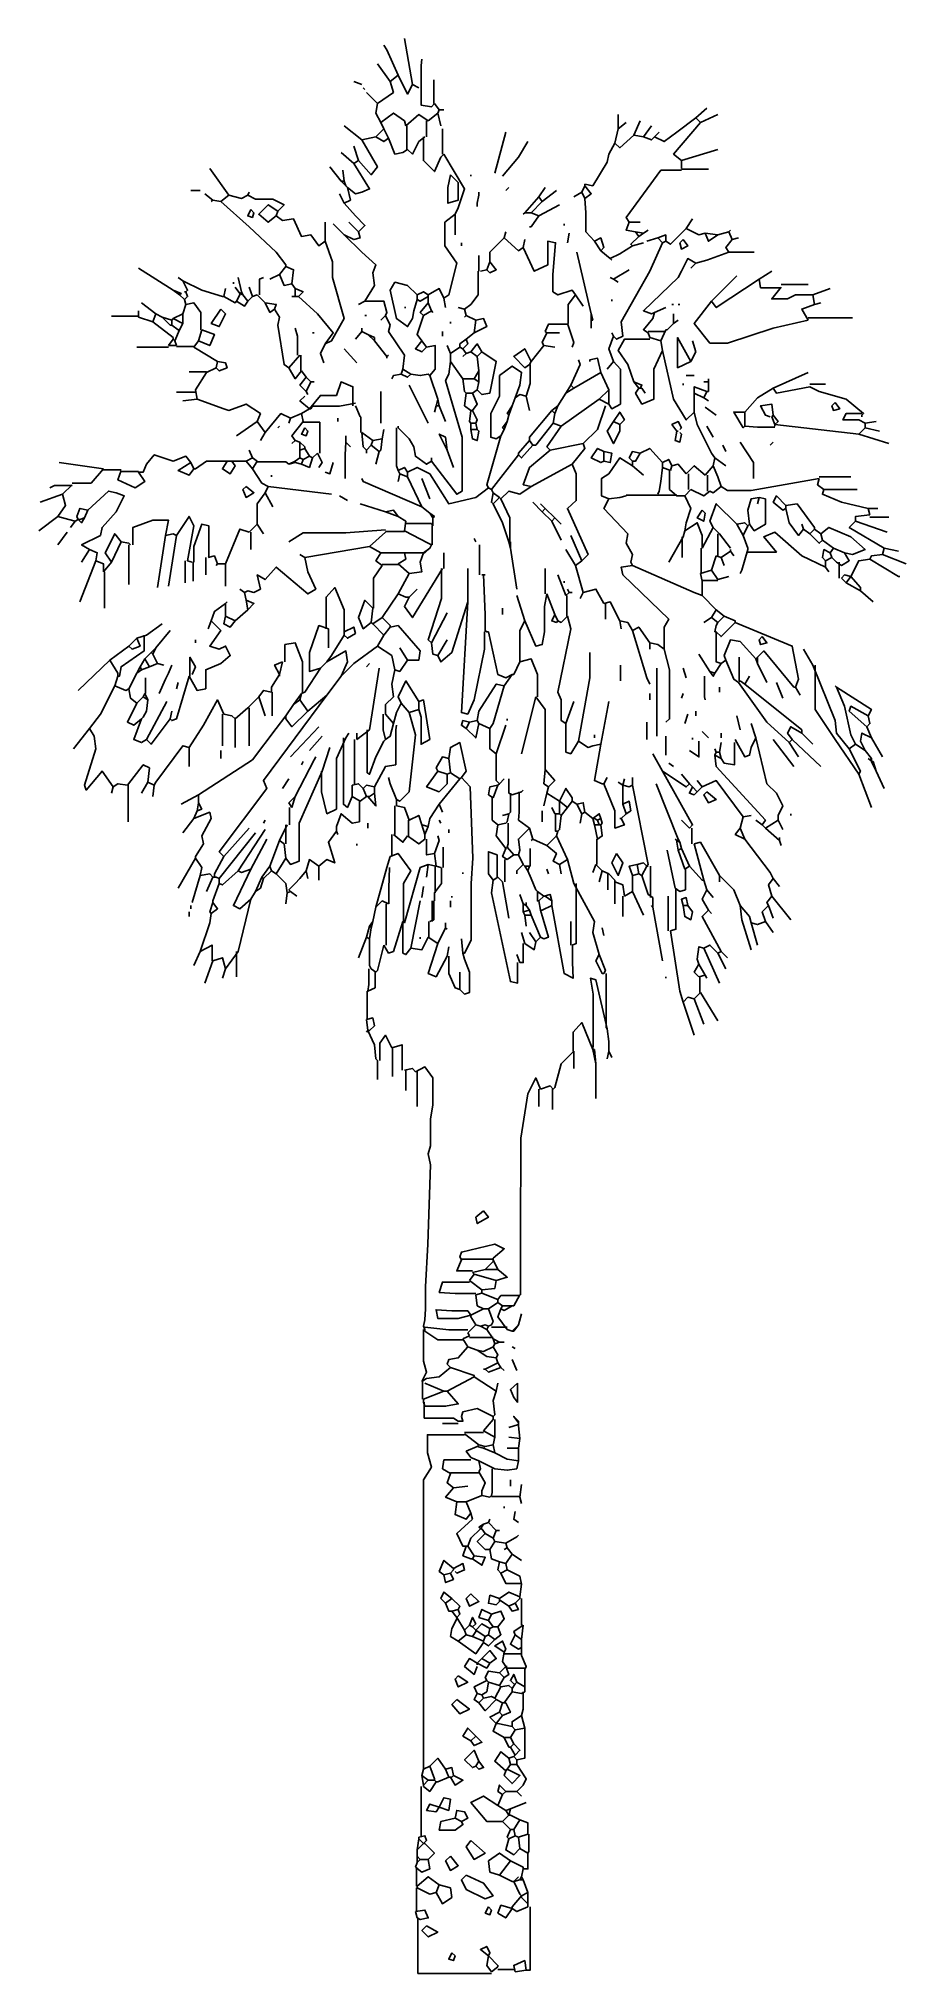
# Model space of a CAD drawing. Header units: millimetres. Extents: x 246 to 337, y 77 to 281.
import ezdxf

# ---------------------------------------------------------------- set-up
doc = ezdxf.new("R2010")
doc.units = ezdxf.units.MM

msp = doc.modelspace()

# ---------------------------------------------------------------- linework, layer by layer
at = {"linetype": 'Continuous'}
for points in [[(283.66, 276.79), (282.49, 279.46), (282.16, 279.96)], [(285.16, 275.79), (284.33, 280.63)], [(282.83, 276.13), (281.49, 277.96)], [(286.08, 275.46), (286.08, 277.79), (286.16, 278.46)], [(278.99, 276.13), (279.83, 275.79)], [(279.99, 275.46), (280.16, 275.29)], [(282.83, 276.13), (283.16, 274.96), (281.49, 273.79)], [(283.66, 276.79), (282.83, 276.13)], [(283.66, 276.79), (284.66, 274.79), (285.16, 275.79)], [(285.16, 275.79), (285.83, 275.46)], [(286.08, 275.46), (286.08, 273.63), (287.16, 273.46), (287.49, 273.79)], [(287.41, 273.79), (287.41, 276.29)], [(281.49, 273.79), (280.33, 274.96)], [(281.49, 273.79), (281.33, 272.79), (281.83, 271.79)], [(287.49, 273.79), (287.99, 273.13)], [(314.99, 272.29), (316.16, 273.29)], [(279.83, 269.96), (277.99, 271.46)], [(282.16, 271.13), (281.33, 270.29)], [(281.83, 271.79), (283.16, 272.79), (284.33, 271.96), (284.49, 271.46)], [(281.83, 271.79), (282.16, 271.13)], [(282.16, 271.13), (282.66, 270.13)], [(286.83, 271.96), (285.83, 272.63), (284.49, 271.46)], [(284.58, 271.46), (284.58, 268.96)], [(286.66, 271.96), (286.66, 270.29)], [(287.83, 272.79), (286.83, 271.96)], [(287.99, 273.13), (287.83, 272.79)], [(287.83, 272.79), (288.16, 271.46)], [(287.99, 273.13), (288.49, 273.13)], [(288.33, 268.46), (288.33, 271.13)], [(306.83, 271.13), (306.49, 269.63)], [(306.83, 271.13), (306.83, 272.63)], [(306.83, 271.13), (307.66, 271.79)], [(308.49, 270.46), (309.16, 271.96)], [(309.49, 270.29), (310.33, 271.46)], [(314.99, 272.29), (312.99, 270.79), (311.66, 269.79), (310.66, 270.29)], [(315.49, 271.79), (312.66, 268.46), (313.49, 267.79)], [(314.99, 272.29), (315.49, 271.79)], [(315.49, 271.79), (317.33, 272.63)], [(279.49, 267.79), (278.99, 269.29)], [(279.83, 269.96), (281.49, 267.13), (280.83, 266.29), (279.49, 267.79)], [(281.33, 270.29), (279.83, 269.96)], [(281.33, 270.29), (282.16, 269.79), (282.66, 270.13)], [(282.66, 270.13), (283.33, 268.46), (284.16, 268.63), (284.66, 268.96)], [(286.49, 270.29), (285.83, 269.79), (285.16, 268.46), (284.66, 268.96)], [(286.33, 270.29), (286.33, 267.79), (287.49, 266.63), (288.16, 268.13), (288.49, 268.46)], [(294.99, 270.79), (293.83, 266.46)], [(297.33, 269.79), (296.33, 268.13), (294.66, 266.13)], [(306.49, 269.63), (305.83, 268.46), (305.66, 267.63), (304.16, 265.13), (303.33, 265.29), (303.33, 265.13)], [(308.49, 270.46), (306.99, 269.13), (306.49, 269.63)], [(308.49, 270.46), (309.49, 270.29)], [(309.49, 270.29), (310.33, 269.96), (310.66, 270.29)], [(310.66, 270.29), (311.16, 270.79)], [(277.66, 265.63), (276.49, 267.13)], [(278.99, 267.46), (277.66, 268.63)], [(278.99, 267.46), (280.66, 264.79), (279.83, 264.46), (279.16, 264.29), (278.33, 264.96)], [(279.49, 267.79), (278.99, 267.46)], [(288.49, 268.46), (290.66, 264.79), (289.99, 262.79), (289.66, 262.13)], [(313.49, 267.79), (317.33, 268.96)], [(313.49, 267.79), (313.49, 266.96)], [(265.83, 264.13), (263.83, 266.96)], [(277.66, 265.63), (277.99, 265.63)], [(277.66, 265.63), (278.16, 265.13)], [(277.99, 265.63), (277.83, 266.79)], [(277.99, 265.63), (278.16, 265.13)], [(278.16, 265.13), (278.33, 264.96)], [(289.16, 266.29), (288.91, 264.96), (288.91, 263.29), (289.99, 263.63), (289.99, 265.46), (289.16, 266.29)], [(291.33, 266.29), (291.33, 266.13)], [(303.33, 265.13), (302.99, 264.46)], [(303.33, 265.13), (303.99, 264.29), (303.33, 263.79)], [(313.49, 266.79), (311.33, 266.79), (307.66, 261.79), (307.99, 261.29)], [(313.49, 266.88), (316.33, 266.88)], [(261.83, 264.63), (262.83, 264.63)], [(264.16, 263.63), (263.33, 264.29)], [(264.16, 263.63), (263.99, 263.46)], [(264.16, 263.63), (264.99, 263.46)], [(265.83, 264.13), (264.99, 263.46)], [(264.99, 263.46), (267.99, 260.79), (270.83, 258.13), (271.83, 256.79), (271.83, 256.63)], [(265.83, 264.13), (267.16, 263.79), (267.83, 264.13)], [(267.83, 264.13), (267.99, 264.46)], [(267.83, 264.13), (268.66, 263.71), (270.49, 263.71), (271.66, 263.13), (270.99, 262.46)], [(270.99, 262.46), (269.99, 263.13), (268.99, 262.13), (269.99, 261.29), (270.83, 261.96)], [(277.99, 263.29), (277.49, 264.29)], [(278.33, 264.96), (278.66, 263.63), (277.99, 263.29)], [(277.99, 263.29), (279.16, 261.96), (280.16, 260.96), (279.49, 260.29)], [(292.16, 264.13), (291.99, 263.29)], [(292.16, 264.13), (291.99, 263.29)], [(291.99, 263.29), (291.99, 262.96)], [(292.16, 264.13), (292.16, 264.46)], [(295.33, 264.96), (294.99, 264.63)], [(298.49, 263.96), (296.99, 262.29)], [(298.83, 263.46), (297.66, 262.29)], [(298.49, 263.96), (299.16, 264.96)], [(298.49, 263.96), (298.83, 263.46)], [(298.49, 261.96), (300.66, 263.13)], [(298.83, 263.46), (300.33, 264.63)], [(302.99, 264.46), (302.16, 263.96)], [(302.99, 264.46), (303.33, 263.79)], [(303.33, 263.79), (303.41, 262.29), (303.41, 260.29), (304.33, 259.29)], [(268.16, 262.63), (267.83, 261.96), (268.33, 261.79), (268.49, 262.29), (268.16, 262.63)], [(270.99, 262.46), (270.83, 261.96)], [(270.83, 261.96), (271.49, 261.46), (272.66, 261.63), (273.49, 259.79), (274.49, 259.96), (275.33, 258.79), (275.99, 259.29)], [(275.99, 259.29), (275.99, 261.29)], [(277.99, 259.96), (276.83, 261.13)], [(279.49, 260.29), (278.49, 261.29)], [(289.66, 262.13), (288.58, 261.29), (288.58, 258.79), (289.83, 256.96), (288.99, 253.63), (288.49, 253.29)], [(289.66, 262.13), (289.66, 259.96)], [(296.99, 262.29), (296.83, 262.13)], [(296.99, 262.29), (297.66, 262.29)], [(298.49, 261.96), (297.66, 260.79), (297.49, 260.79)], [(297.66, 262.29), (298.49, 261.96)], [(301.16, 261.13), (301.16, 260.96)], [(307.99, 261.29), (307.66, 260.46), (308.66, 260.29)], [(307.99, 261.29), (309.16, 261.29)], [(313.99, 260.63), (314.66, 261.63)], [(275.99, 259.29), (276.74, 257.13), (276.74, 255.46), (277.99, 251.13), (276.66, 248.79), (275.99, 248.46)], [(279.49, 260.29), (279.66, 259.63), (278.99, 259.46), (277.99, 259.96)], [(277.99, 259.96), (279.83, 258.13), (281.33, 256.79), (280.99, 255.96), (281.16, 254.63), (280.16, 252.96)], [(290.33, 259.13), (290.33, 258.79)], [(294.83, 259.63), (293.33, 258.13), (293.33, 257.13)], [(294.83, 259.63), (294.99, 260.29)], [(294.83, 259.63), (296.33, 258.29), (296.83, 258.63)], [(296.83, 258.63), (296.99, 259.46)], [(296.83, 258.63), (297.99, 256.13), (299.41, 256.79), (299.41, 259.29), (300.24, 259.13), (299.95, 255.79), (299.95, 253.96), (300.49, 253.63), (301.99, 254.13), (302.33, 253.63)], [(301.66, 260.13), (301.49, 259.13)], [(304.33, 259.29), (304.99, 259.63), (305.33, 258.63), (304.99, 258.29)], [(304.33, 259.29), (304.99, 258.29)], [(311.49, 259.13), (310.16, 256.13), (307.16, 250.79), (307.33, 249.29), (306.66, 248.96), (306.33, 249.29)], [(308.99, 259.79), (308.16, 258.96), (308.33, 258.79)], [(308.33, 258.79), (309.49, 259.13)], [(308.66, 260.29), (309.49, 260.13)], [(308.66, 260.29), (308.99, 259.79)], [(309.49, 260.13), (308.99, 259.79)], [(309.49, 260.13), (309.99, 260.46)], [(310.99, 259.63), (309.83, 259.29)], [(310.99, 259.63), (311.83, 259.96), (311.83, 259.29)], [(310.99, 259.63), (311.49, 259.13)], [(311.83, 259.29), (311.49, 259.13)], [(313.99, 260.63), (312.33, 258.96), (311.83, 259.29)], [(313.66, 259.46), (314.16, 258.79), (313.49, 258.46), (313.33, 259.13), (313.66, 259.46)], [(313.99, 260.63), (315.33, 259.96), (315.99, 260.13)], [(315.99, 260.13), (317.33, 259.96)], [(315.99, 260.13), (316.33, 259.29), (317.33, 259.96)], [(318.49, 260.29), (317.33, 259.96)], [(318.83, 259.46), (318.16, 258.63), (318.49, 258.13)], [(318.49, 260.29), (318.66, 260.46)], [(318.49, 260.29), (318.83, 259.46)], [(318.83, 259.46), (319.49, 259.63)], [(292.16, 256.13), (292.16, 257.79)], [(293.33, 257.13), (293.99, 256.29), (293.33, 255.96), (292.99, 256.29)], [(293.33, 257.13), (292.99, 256.29)], [(303.99, 251.63), (302.49, 258.13)], [(304.99, 258.29), (305.99, 257.46)], [(308.33, 258.79), (306.99, 257.96), (305.99, 257.46)], [(305.99, 257.46), (306.16, 257.29)], [(314.99, 256.96), (314.16, 257.46), (313.49, 256.13), (313.16, 255.46), (309.49, 251.96), (310.33, 251.63), (310.66, 251.79)], [(314.99, 256.96), (314.49, 256.46)], [(318.49, 258.13), (316.16, 257.29), (314.99, 256.96)], [(318.49, 258.13), (321.16, 258.13)], [(259.99, 254.13), (256.33, 256.46)], [(260.99, 255.13), (260.49, 255.46)], [(260.99, 255.13), (262.99, 254.13), (265.16, 253.46), (265.33, 253.46)], [(260.99, 255.13), (261.49, 254.13), (261.33, 253.96)], [(266.33, 254.96), (266.33, 254.79)], [(267.16, 253.96), (266.83, 255.46)], [(269.08, 253.63), (269.08, 255.29), (269.49, 255.46)], [(271.16, 255.79), (270.16, 255.29)], [(271.83, 256.63), (271.16, 255.79)], [(271.16, 255.79), (271.66, 254.63), (272.49, 254.79)], [(271.83, 256.63), (272.66, 256.29), (272.49, 254.79)], [(272.49, 254.79), (272.83, 254.29)], [(285.66, 253.63), (284.66, 254.63), (283.33, 254.96), (282.83, 254.13), (283.49, 251.13), (284.66, 250.29), (285.16, 251.13), (285.33, 251.96), (285.66, 253.13)], [(292.08, 256.13), (292.08, 253.63), (291.33, 252.63), (290.66, 252.13)], [(292.99, 256.29), (292.33, 256.13)], [(306.33, 255.29), (305.99, 255.46)], [(306.33, 255.29), (307.99, 256.29)], [(306.33, 255.29), (306.83, 254.96)], [(316.66, 252.96), (319.33, 255.63)], [(321.66, 255.29), (317.16, 252.29), (316.66, 252.96)], [(321.66, 255.29), (322.99, 256.13)], [(321.66, 255.29), (321.83, 254.38), (323.99, 254.38)], [(258.16, 251.63), (256.66, 252.79)], [(259.99, 254.13), (260.83, 253.79), (260.66, 253.63)], [(259.99, 254.13), (260.66, 253.63)], [(260.66, 253.63), (261.16, 253.13)], [(261.33, 253.96), (261.49, 253.46), (261.16, 253.13)], [(261.33, 253.96), (261.16, 253.96)], [(261.16, 253.13), (261.33, 252.63)], [(261.33, 252.63), (262.16, 252.79), (262.91, 251.79), (262.91, 249.96)], [(265.33, 253.46), (265.49, 254.29)], [(265.33, 253.46), (266.49, 252.79), (266.66, 252.96)], [(266.99, 253.79), (266.49, 254.46)], [(266.99, 253.63), (266.66, 252.96)], [(266.66, 252.96), (267.49, 252.46), (267.83, 252.96)], [(267.16, 253.96), (266.99, 253.79)], [(266.99, 253.79), (266.99, 253.63)], [(266.99, 253.79), (267.33, 253.63)], [(267.16, 253.96), (267.33, 253.63)], [(267.33, 253.63), (267.83, 252.96)], [(268.33, 253.46), (267.83, 252.96)], [(268.33, 253.46), (267.99, 254.46)], [(268.83, 253.63), (268.33, 253.46)], [(268.83, 253.63), (269.66, 252.79)], [(269.66, 252.79), (270.83, 252.63), (270.66, 252.13)], [(269.66, 252.79), (270.16, 251.79), (270.66, 252.13)], [(272.83, 253.46), (272.49, 253.46)], [(272.83, 254.29), (273.66, 253.96), (273.16, 253.46)], [(272.83, 254.29), (272.83, 253.46)], [(272.83, 253.46), (273.16, 253.46)], [(273.16, 253.46), (275.16, 251.63), (276.83, 249.63), (275.99, 248.46)], [(280.16, 252.96), (279.49, 252.63)], [(280.16, 252.96), (282.16, 252.96), (282.49, 251.79), (282.33, 251.46)], [(285.66, 253.63), (286.33, 253.96), (286.83, 253.63)], [(285.66, 253.63), (285.66, 253.13)], [(286.83, 253.46), (285.99, 252.96), (285.66, 253.13)], [(286.83, 252.79), (285.99, 251.79), (286.33, 251.46)], [(286.83, 253.63), (287.99, 254.29), (288.49, 253.29)], [(286.83, 253.63), (286.83, 253.46)], [(286.83, 253.46), (286.83, 253.29)], [(286.83, 253.29), (286.83, 252.79)], [(286.83, 252.79), (287.16, 251.96)], [(288.49, 253.29), (288.66, 252.29)], [(302.33, 253.63), (301.58, 252.63), (301.58, 250.63)], [(302.33, 253.63), (303.16, 252.46)], [(306.16, 253.13), (306.16, 252.96)], [(316.66, 252.96), (314.83, 250.63), (316.49, 248.54), (318.33, 248.54), (323.16, 250.13), (326.83, 250.96)], [(323.99, 254.46), (322.99, 253.21), (324.66, 253.21), (325.49, 253.63), (327.33, 253.63)], [(323.99, 254.71), (326.83, 254.71)], [(327.33, 253.63), (329.16, 254.29)], [(327.33, 253.63), (327.49, 252.63)], [(327.49, 252.63), (328.16, 252.79)], [(256.33, 251.38), (253.49, 251.38)], [(256.33, 251.29), (256.33, 251.96)], [(256.33, 251.29), (257.83, 250.79)], [(258.16, 251.63), (257.83, 250.79)], [(257.83, 250.79), (259.99, 249.13), (259.99, 248.96)], [(258.16, 251.63), (258.83, 251.29)], [(258.83, 251.29), (259.83, 250.96)], [(258.83, 251.29), (259.66, 250.46), (259.83, 250.46)], [(259.99, 251.13), (259.83, 250.96)], [(259.83, 250.96), (259.83, 250.46)], [(260.99, 251.63), (259.99, 251.13)], [(259.99, 251.13), (260.99, 250.63)], [(261.33, 252.63), (260.99, 251.63)], [(260.99, 251.63), (260.99, 250.63)], [(264.99, 252.13), (263.99, 250.63), (264.83, 250.29), (265.49, 251.63), (264.99, 252.13)], [(270.66, 252.13), (271.16, 251.29), (270.99, 250.46), (271.66, 246.29), (272.16, 245.96)], [(280.16, 251.46), (280.33, 251.46)], [(282.33, 251.46), (281.83, 250.96)], [(282.33, 251.46), (282.83, 250.46), (282.66, 249.79), (284.33, 247.29), (284.16, 245.79)], [(284.33, 252.29), (284.49, 252.29)], [(286.33, 251.46), (285.66, 249.46), (286.16, 248.79)], [(287.16, 251.96), (286.33, 251.46)], [(287.16, 251.96), (287.33, 251.79)], [(289.16, 250.79), (289.16, 250.63)], [(290.66, 252.13), (289.99, 252.29)], [(290.66, 252.13), (290.83, 251.46)], [(290.83, 251.46), (290.66, 251.29)], [(290.83, 251.46), (291.83, 250.96)], [(291.83, 250.96), (292.66, 251.13), (292.99, 250.29), (291.66, 249.63)], [(291.83, 250.96), (291.66, 249.63)], [(303.99, 251.63), (304.16, 250.96), (303.99, 250.96)], [(303.99, 251.63), (303.99, 250.96)], [(303.99, 250.96), (303.99, 250.13)], [(310.66, 251.79), (310.49, 251.13), (309.49, 249.96), (309.99, 249.63)], [(310.66, 251.79), (311.83, 252.29)], [(312.49, 252.63), (312.66, 252.63)], [(312.66, 250.63), (312.66, 251.63)], [(312.66, 250.63), (313.16, 250.96)], [(313.16, 252.63), (313.33, 252.63)], [(327.49, 252.63), (326.16, 252.13), (326.83, 250.96)], [(326.83, 251.21), (331.49, 251.21)], [(259.99, 248.96), (259.49, 248.29)], [(259.83, 250.46), (260.49, 249.96), (260.66, 249.96)], [(259.99, 248.96), (260.16, 248.79)], [(260.66, 249.96), (260.16, 248.79)], [(260.16, 248.79), (260.33, 248.29)], [(260.99, 250.63), (260.66, 249.96)], [(262.66, 248.79), (262.16, 248.13)], [(262.99, 249.96), (264.33, 249.46), (263.83, 248.29), (262.66, 248.79)], [(262.99, 249.96), (262.66, 248.79)], [(273.08, 247.29), (273.08, 249.29), (272.83, 250.13)], [(274.66, 249.63), (274.83, 249.63)], [(279.83, 249.79), (279.16, 248.96)], [(279.83, 249.79), (279.83, 250.13)], [(279.83, 249.79), (280.49, 249.46)], [(280.49, 249.46), (281.16, 249.13), (281.16, 248.79)], [(280.49, 249.46), (281.16, 248.79)], [(281.16, 248.79), (282.49, 247.13)], [(286.16, 248.79), (285.49, 247.96), (286.16, 247.63), (286.66, 248.13)], [(286.16, 248.79), (286.66, 248.13)], [(288.33, 249.79), (288.33, 249.29)], [(290.83, 248.96), (290.16, 248.46), (290.16, 248.13)], [(290.83, 248.96), (290.99, 248.46), (290.49, 247.96)], [(291.66, 249.63), (290.83, 248.96)], [(299.33, 249.63), (298.83, 248.63), (298.99, 248.29)], [(301.49, 250.54), (299.49, 250.54), (299.16, 249.79), (299.33, 249.63)], [(299.33, 249.63), (300.66, 249.63)], [(301.49, 250.63), (302.16, 248.63), (301.99, 248.13)], [(306.33, 249.29), (305.83, 247.96), (306.33, 246.63)], [(306.33, 249.29), (306.16, 249.63)], [(310.16, 248.96), (307.49, 248.96), (306.83, 247.79), (307.83, 246.29), (308.49, 244.46)], [(311.83, 249.79), (309.99, 249.79)], [(309.99, 249.63), (310.16, 249.13)], [(310.16, 249.13), (311.33, 248.79)], [(311.83, 249.96), (311.33, 248.79)], [(311.33, 248.79), (311.49, 247.79)], [(312.66, 250.63), (311.99, 249.96), (311.83, 249.96)], [(314.49, 246.63), (313.08, 245.96), (313.08, 249.13), (314.49, 246.63)], [(314.49, 246.63), (314.99, 247.63), (314.66, 248.79)], [(259.49, 248.13), (256.16, 248.13)], [(259.49, 248.29), (260.33, 248.29)], [(260.33, 248.21), (262.16, 248.21)], [(262.16, 248.13), (264.66, 246.63)], [(273.33, 247.29), (272.16, 245.96)], [(273.41, 247.29), (273.41, 245.63)], [(275.99, 248.46), (275.49, 247.46), (275.83, 246.46)], [(277.99, 247.96), (279.33, 246.46)], [(282.49, 247.13), (282.66, 247.29)], [(282.49, 247.13), (282.49, 246.96)], [(286.66, 248.13), (287.58, 248.29), (287.58, 245.79), (286.99, 245.13)], [(289.16, 247.46), (288.83, 248.29)], [(290.16, 248.13), (289.16, 247.46)], [(289.16, 247.46), (289.16, 246.63)], [(290.16, 248.13), (290.49, 247.96)], [(290.49, 247.96), (290.83, 247.46)], [(290.83, 247.46), (290.49, 247.13)], [(291.33, 247.63), (290.83, 247.46)], [(291.33, 247.63), (291.99, 248.46), (292.49, 247.63)], [(291.33, 247.63), (291.99, 247.13)], [(292.49, 247.63), (293.99, 246.63), (293.33, 243.29), (292.49, 243.13), (291.99, 243.63)], [(292.49, 247.63), (291.99, 247.13)], [(291.99, 247.13), (292.16, 245.63)], [(297.66, 246.63), (296.99, 247.96), (295.83, 247.13), (296.99, 245.96), (297.49, 246.29)], [(298.99, 248.29), (297.66, 246.63)], [(298.99, 248.29), (300.16, 248.13)], [(301.83, 244.13), (302.83, 246.29), (302.66, 246.79)], [(304.99, 245.46), (304.66, 246.96), (303.83, 246.79), (303.83, 246.63)], [(311.49, 247.79), (310.58, 245.79), (310.58, 242.63), (309.33, 242.13), (308.66, 243.29), (308.99, 243.79)], [(311.49, 247.79), (312.66, 242.63), (313.99, 240.46), (314.83, 241.29)], [(263.49, 245.54), (261.66, 245.54)], [(263.49, 245.46), (262.33, 243.63)], [(264.49, 245.96), (263.49, 245.46)], [(264.66, 246.63), (264.49, 245.96)], [(264.66, 246.63), (265.49, 246.46), (265.66, 245.96), (264.83, 245.63), (264.49, 245.96)], [(272.16, 245.96), (272.83, 244.79), (273.49, 245.63)], [(273.99, 244.96), (273.33, 244.13), (273.99, 243.46)], [(273.49, 245.63), (273.99, 244.96)], [(273.99, 244.96), (274.49, 244.46)], [(283.99, 245.29), (283.16, 245.13), (282.99, 244.79)], [(284.16, 245.79), (283.99, 245.29)], [(283.99, 245.29), (284.66, 244.96), (284.99, 245.29)], [(284.16, 245.79), (284.99, 245.29)], [(284.99, 245.29), (285.99, 245.13), (286.83, 245.29), (286.99, 245.13)], [(286.99, 245.13), (287.83, 242.63)], [(289.16, 246.63), (288.99, 245.29), (288.66, 244.63), (290.41, 238.63), (290.41, 232.96), (289.83, 232.63), (287.16, 236.13)], [(289.16, 246.63), (290.49, 244.79)], [(290.49, 244.79), (291.66, 244.79)], [(290.49, 244.79), (290.66, 243.46), (290.83, 243.29)], [(292.16, 245.63), (291.66, 244.79)], [(291.66, 244.79), (292.16, 244.46)], [(292.16, 245.63), (292.16, 244.46)], [(295.99, 242.79), (296.49, 244.13), (296.66, 245.46), (295.66, 246.13), (294.33, 245.13), (294.33, 242.96), (293.41, 241.13), (293.41, 238.63), (293.99, 238.46), (294.49, 238.79)], [(297.58, 246.29), (297.58, 244.29), (297.16, 242.96)], [(297.66, 246.63), (297.49, 246.29)], [(304.99, 245.46), (302.16, 243.79)], [(304.99, 245.46), (305.83, 243.63)], [(306.33, 246.63), (305.66, 245.79)], [(306.33, 246.63), (307.08, 245.79), (307.08, 242.13), (306.16, 241.63), (305.83, 242.13)], [(313.99, 245.13), (314.83, 245.13)], [(316.33, 244.46), (316.33, 244.79)], [(323.16, 243.79), (326.83, 245.46)], [(262.33, 243.38), (260.33, 243.38)], [(262.49, 242.63), (260.99, 242.46)], [(262.33, 243.63), (262.49, 242.63)], [(262.49, 242.63), (265.33, 241.63), (265.83, 241.46), (267.66, 242.13), (269.16, 241.13), (268.83, 240.29)], [(274.33, 241.63), (273.33, 242.46), (273.83, 242.96)], [(274.49, 244.46), (273.99, 243.46)], [(273.99, 243.46), (274.16, 243.13)], [(278.91, 241.96), (278.91, 243.96), (277.66, 244.46), (277.16, 243.04), (275.49, 243.04), (274.33, 241.63)], [(274.49, 244.46), (274.83, 244.46)], [(281.83, 243.46), (281.83, 240.13)], [(284.83, 244.13), (286.83, 240.13)], [(287.83, 242.63), (287.66, 241.96)], [(287.83, 242.63), (287.99, 241.96)], [(290.83, 243.29), (290.66, 241.96), (291.33, 241.46)], [(290.83, 243.29), (291.49, 243.29)], [(291.99, 243.63), (291.49, 243.29)], [(291.49, 243.29), (291.99, 242.13), (291.49, 241.46)], [(292.16, 244.46), (291.99, 243.63)], [(295.99, 242.79), (295.66, 241.96)], [(297.16, 242.96), (296.49, 243.13), (295.99, 242.79)], [(297.16, 242.96), (297.49, 241.46)], [(301.33, 243.29), (300.49, 241.96)], [(304.83, 242.63), (300.83, 239.79)], [(301.83, 244.13), (301.33, 243.29)], [(302.16, 243.79), (301.33, 243.29)], [(301.83, 244.13), (302.16, 243.79)], [(305.83, 243.63), (304.83, 242.63)], [(304.83, 242.63), (305.83, 242.13)], [(305.83, 243.63), (305.83, 242.13)], [(308.49, 244.46), (309.33, 244.13), (309.16, 243.79)], [(308.49, 244.46), (308.99, 243.79)], [(308.99, 243.79), (309.16, 243.79)], [(309.16, 243.79), (309.33, 243.79)], [(309.33, 243.79), (309.66, 243.29)], [(313.66, 244.29), (313.66, 244.13)], [(316.16, 243.46), (314.83, 243.96), (314.83, 243.29)], [(314.83, 243.29), (315.83, 242.79)], [(314.83, 243.29), (314.83, 241.29)], [(316.33, 244.46), (315.83, 244.46)], [(316.16, 243.46), (315.83, 242.79)], [(315.83, 242.79), (316.33, 242.46)], [(316.33, 244.46), (316.33, 243.46), (316.16, 243.46)], [(323.16, 243.79), (321.49, 242.79), (320.16, 241.29)], [(326.99, 243.96), (323.49, 243.29), (323.16, 243.79)], [(326.99, 244.21), (328.66, 244.21)], [(326.99, 243.96), (327.99, 243.46), (330.83, 242.63), (332.66, 241.13), (332.49, 240.96)], [(272.33, 240.63), (271.33, 241.13), (269.66, 239.13)], [(272.33, 240.63), (272.16, 240.13)], [(273.49, 241.13), (272.33, 240.63)], [(274.33, 241.63), (273.49, 241.13)], [(273.49, 241.13), (273.66, 240.29)], [(274.33, 241.63), (274.49, 241.63)], [(279.16, 242.21), (277.49, 241.92), (274.66, 241.92), (274.49, 241.63)], [(277.33, 240.63), (277.33, 240.29)], [(279.16, 241.96), (279.33, 241.63)], [(279.33, 241.63), (279.66, 240.79)], [(279.33, 241.63), (279.66, 240.79)], [(279.74, 240.79), (279.74, 239.13)], [(287.66, 241.96), (287.49, 241.29)], [(287.66, 241.96), (287.99, 241.96)], [(287.99, 241.96), (288.66, 240.29)], [(291.33, 241.46), (291.16, 240.29), (291.33, 240.13)], [(291.33, 241.46), (291.49, 241.46)], [(291.49, 241.46), (291.99, 240.46), (291.83, 240.13)], [(295.66, 241.96), (295.16, 241.13), (295.33, 240.96)], [(295.33, 240.96), (295.16, 240.29)], [(295.66, 241.96), (295.33, 240.96)], [(299.83, 241.46), (297.49, 238.63), (297.49, 238.29)], [(300.49, 241.96), (299.83, 241.46)], [(299.83, 241.46), (300.16, 241.13)], [(300.16, 241.13), (299.99, 240.13)], [(300.49, 241.96), (300.16, 241.13)], [(303.16, 237.96), (304.66, 239.46), (305.49, 241.96)], [(306.33, 240.29), (306.99, 241.29), (307.49, 240.46), (306.99, 239.96)], [(314.83, 241.29), (315.16, 239.96), (316.66, 236.96), (316.99, 236.46)], [(315.99, 241.79), (317.16, 240.96)], [(320.16, 241.29), (318.99, 241.29), (319.99, 239.63), (320.16, 239.79)], [(320.16, 241.29), (320.16, 239.79)], [(323.16, 240.96), (322.99, 242.13), (321.83, 241.96), (322.33, 240.96), (322.83, 240.79)], [(323.16, 240.96), (322.99, 240.79)], [(322.99, 240.79), (323.33, 239.96)], [(323.16, 240.96), (323.66, 240.29), (323.33, 239.96)], [(329.66, 242.29), (330.16, 241.63), (329.49, 241.46), (329.33, 241.96), (329.66, 242.29)], [(332.49, 241.13), (330.83, 241.13), (330.49, 240.46), (332.16, 240.46), (332.83, 240.13)], [(332.49, 240.96), (332.49, 240.79)], [(268.83, 240.29), (266.66, 238.79)], [(268.83, 240.29), (269.66, 239.13)], [(269.66, 239.13), (269.16, 238.29)], [(271.16, 239.79), (270.99, 239.63)], [(273.66, 240.29), (272.49, 238.79), (272.83, 238.29)], [(273.83, 239.63), (273.49, 238.96), (273.99, 238.79), (274.16, 239.29), (273.83, 239.63)], [(273.66, 240.21), (275.41, 240.21), (275.41, 236.96)], [(278.16, 238.13), (278.16, 238.79)], [(279.83, 239.13), (279.99, 237.63), (280.33, 237.29)], [(279.83, 239.13), (280.99, 238.29)], [(281.99, 238.46), (282.16, 239.46)], [(283.49, 239.63), (283.49, 235.63), (283.66, 235.13)], [(283.66, 239.63), (283.66, 239.79)], [(283.66, 239.63), (284.83, 238.46), (285.33, 237.63), (285.49, 236.63), (286.66, 235.79), (287.16, 236.13)], [(288.83, 237.29), (287.99, 238.96), (288.66, 238.63), (288.83, 237.29)], [(291.33, 240.13), (291.33, 239.46)], [(291.33, 240.13), (291.83, 240.13)], [(291.33, 239.46), (291.99, 239.46)], [(291.33, 239.46), (291.49, 238.46), (291.99, 238.29), (292.16, 239.29), (291.99, 239.46)], [(291.83, 240.13), (291.99, 239.46)], [(294.49, 238.79), (292.99, 233.63), (293.16, 233.29)], [(294.83, 239.46), (294.49, 238.79)], [(295.16, 240.29), (294.66, 239.63), (294.83, 239.46)], [(295.16, 240.29), (294.83, 239.46)], [(299.99, 240.13), (298.16, 237.79), (297.83, 237.79)], [(300.83, 239.79), (299.33, 237.63), (299.66, 237.29)], [(299.99, 240.13), (300.83, 239.79)], [(306.33, 240.29), (305.66, 239.29), (306.33, 237.96), (306.99, 239.29), (306.99, 239.96)], [(306.33, 240.29), (306.99, 239.96)], [(312.99, 239.29), (312.49, 239.96), (313.16, 240.29), (313.49, 239.63), (313.33, 239.46)], [(312.99, 239.29), (312.83, 238.29), (313.33, 238.13), (313.49, 238.96), (313.33, 239.13)], [(312.99, 239.29), (313.16, 239.29)], [(316.16, 239.79), (316.83, 238.63)], [(320.16, 239.79), (321.49, 239.71), (323.33, 239.71)], [(323.33, 239.96), (332.16, 238.96)], [(323.33, 239.96), (323.33, 239.79)], [(332.83, 239.63), (332.16, 238.96)], [(332.16, 238.96), (335.33, 237.96)], [(332.83, 240.13), (333.99, 240.29)], [(332.83, 240.13), (332.83, 239.63)], [(332.83, 239.63), (334.33, 239.29)], [(261.83, 235.96), (261.33, 236.63), (259.99, 236.13), (257.99, 236.79), (257.16, 235.79), (256.83, 234.96), (256.33, 234.96)], [(268.33, 236.46), (267.66, 236.13)], [(268.33, 236.46), (267.99, 237.29)], [(268.33, 236.46), (268.83, 236.13)], [(272.83, 238.29), (272.49, 237.96)], [(272.83, 238.29), (273.33, 238.13)], [(273.33, 236.46), (272.83, 236.13)], [(273.33, 238.13), (273.33, 237.29)], [(273.33, 238.13), (273.83, 237.63), (273.83, 237.46)], [(273.83, 237.46), (273.33, 237.29)], [(273.33, 237.29), (273.33, 236.46)], [(273.33, 236.46), (273.66, 236.29)], [(274.66, 236.46), (274.33, 235.46), (273.49, 235.79)], [(274.33, 236.63), (273.66, 236.29)], [(273.83, 237.46), (274.33, 236.63)], [(274.33, 236.63), (274.66, 236.46)], [(275.16, 236.96), (274.66, 236.46)], [(275.16, 236.96), (275.66, 235.96), (275.33, 235.46)], [(278.16, 238.13), (278.08, 236.79), (278.08, 234.29)], [(278.16, 238.13), (278.66, 237.63)], [(280.83, 237.79), (280.33, 237.29)], [(280.33, 237.29), (280.33, 236.96)], [(280.99, 238.29), (280.83, 237.79)], [(280.83, 237.79), (281.66, 237.13)], [(281.99, 238.46), (280.99, 238.29)], [(281.66, 237.13), (281.33, 235.79)], [(281.99, 238.46), (281.83, 237.29), (281.66, 237.13)], [(287.16, 236.13), (287.16, 236.46)], [(288.83, 237.29), (289.49, 235.46)], [(296.33, 236.79), (293.49, 233.13)], [(297.49, 238.29), (296.33, 236.96), (296.33, 236.79)], [(297.83, 237.79), (296.66, 236.46), (296.33, 236.79)], [(299.66, 237.29), (297.49, 235.46), (296.83, 233.63), (297.66, 233.46)], [(297.49, 238.29), (297.83, 237.79)], [(303.16, 237.96), (299.66, 237.29)], [(303.16, 237.96), (303.33, 237.46), (301.99, 235.79)], [(305.33, 237.13), (304.66, 237.46), (303.99, 236.46), (304.99, 235.96), (305.33, 236.13)], [(308.33, 235.63), (306.99, 236.46), (305.83, 234.79), (305.08, 234.29), (305.08, 232.46), (305.83, 232.13)], [(305.33, 237.13), (305.33, 236.13)], [(305.33, 237.13), (306.16, 236.96), (305.99, 235.96), (305.33, 236.13)], [(309.16, 236.96), (308.33, 237.13), (307.99, 236.46), (308.33, 236.13)], [(309.16, 236.96), (308.66, 236.13), (308.33, 236.13)], [(309.16, 236.96), (310.16, 237.46), (311.49, 235.96)], [(316.99, 236.46), (316.83, 235.63)], [(316.99, 236.46), (318.16, 235.63)], [(317.83, 237.79), (318.16, 237.13)], [(319.66, 238.13), (321.08, 235.96), (321.08, 234.29)], [(323.16, 238.13), (322.83, 237.79)], [(252.66, 235.29), (247.99, 235.96)], [(252.66, 235.29), (251.33, 233.79), (249.33, 233.79)], [(252.66, 235.21), (254.49, 235.21)], [(254.49, 235.13), (254.16, 234.13), (255.99, 233.29), (256.99, 233.96), (256.33, 234.96)], [(254.49, 235.04), (256.33, 235.04)], [(261.83, 235.96), (260.49, 235.13), (261.66, 234.63), (262.16, 235.29)], [(261.83, 235.96), (262.16, 235.29)], [(265.66, 236.13), (263.49, 236.13), (262.33, 235.29), (262.16, 235.29)], [(265.66, 236.13), (265.16, 235.29), (265.99, 234.79), (266.49, 235.63), (266.16, 236.13)], [(265.66, 236.13), (266.16, 236.13)], [(266.16, 236.13), (267.66, 236.13)], [(267.66, 236.13), (268.33, 235.29)], [(268.83, 236.13), (268.33, 235.29)], [(268.33, 235.29), (269.33, 233.79), (269.99, 233.46)], [(268.83, 236.04), (271.83, 236.04), (272.16, 235.79)], [(270.33, 234.63), (270.33, 234.46)], [(272.83, 236.13), (272.16, 235.79)], [(272.83, 235.96), (272.16, 235.79)], [(272.83, 236.13), (272.83, 235.96)], [(272.83, 235.96), (273.49, 235.79)], [(273.66, 236.29), (273.49, 235.79)], [(276.83, 235.96), (276.49, 234.79), (275.99, 234.96)], [(283.66, 235.13), (284.33, 235.46), (284.66, 234.96)], [(283.66, 235.13), (283.83, 234.79)], [(283.83, 234.79), (283.66, 233.96)], [(283.83, 234.79), (284.66, 234.46)], [(284.66, 234.96), (285.66, 235.46), (286.99, 234.79), (288.99, 231.63), (291.83, 232.29), (293.16, 233.29)], [(284.66, 234.96), (284.66, 234.46)], [(284.66, 234.46), (286.16, 231.29)], [(301.99, 235.79), (297.66, 233.46)], [(301.99, 235.79), (302.41, 234.79), (302.41, 231.96), (301.49, 231.13), (303.66, 226.29), (302.99, 225.63)], [(308.33, 236.13), (308.33, 235.63)], [(308.33, 235.63), (309.49, 234.63)], [(311.49, 235.46), (311.33, 233.96), (311.16, 232.96), (310.99, 232.63)], [(311.49, 235.96), (312.16, 236.29), (312.49, 235.63)], [(311.49, 235.96), (311.49, 235.46)], [(311.49, 235.46), (312.33, 235.13)], [(312.24, 235.13), (312.24, 233.13), (312.99, 232.46)], [(312.49, 235.63), (312.33, 235.13)], [(312.49, 235.63), (313.16, 235.79), (313.99, 234.79)], [(313.99, 234.79), (314.83, 235.63), (315.99, 234.63)], [(314.24, 234.79), (314.24, 233.13)], [(316.83, 235.63), (315.99, 234.63)], [(316.24, 234.63), (316.24, 232.96)], [(316.83, 235.63), (317.33, 234.46), (317.66, 233.46)], [(327.99, 234.46), (331.33, 234.46)], [(248.33, 232.63), (245.99, 231.79)], [(249.33, 233.54), (247.49, 233.54), (246.99, 233.29)], [(248.33, 232.63), (248.66, 231.46), (247.83, 230.29)], [(249.33, 233.63), (248.33, 232.63)], [(250.99, 230.96), (253.16, 232.96), (253.99, 232.79), (254.83, 232.46), (253.99, 230.79), (252.49, 229.13), (252.33, 228.29), (250.33, 227.29), (251.16, 226.79)], [(267.66, 233.46), (268.49, 232.79), (267.66, 232.29), (267.33, 233.13), (267.66, 233.46)], [(269.66, 232.79), (268.83, 231.63), (268.83, 229.46)], [(269.99, 233.46), (269.66, 232.79)], [(269.66, 232.79), (270.49, 231.29)], [(269.99, 233.46), (276.66, 232.63)], [(277.49, 232.46), (278.33, 231.96)], [(286.16, 231.29), (279.99, 233.96), (279.83, 234.29)], [(286.16, 234.29), (286.99, 232.13)], [(293.16, 233.29), (293.49, 233.13)], [(293.49, 233.13), (293.66, 232.79)], [(293.66, 232.79), (293.49, 231.79), (293.66, 231.63)], [(293.66, 232.79), (294.33, 232.29)], [(297.66, 233.46), (296.49, 232.63), (295.33, 232.96), (294.49, 232.13)], [(307.66, 232.46), (306.99, 232.29)], [(307.66, 232.46), (306.99, 232.29)], [(310.99, 232.54), (307.66, 232.54)], [(310.99, 232.54), (312.99, 232.54)], [(312.99, 232.46), (313.83, 232.46)], [(314.49, 233.13), (313.83, 232.46)], [(313.83, 232.46), (314.49, 231.13), (313.99, 229.63), (313.83, 228.79)], [(314.49, 233.13), (315.83, 232.46), (316.49, 232.96)], [(317.66, 233.46), (316.83, 232.79), (316.49, 232.96)], [(327.99, 234.29), (320.83, 233.04), (318.33, 233.04), (317.66, 233.46)], [(324.49, 231.46), (323.49, 232.46), (323.16, 231.79), (324.16, 230.96), (324.49, 231.13)], [(327.99, 234.29), (327.83, 233.63), (328.49, 233.13)], [(328.49, 233.13), (328.33, 232.63), (330.33, 231.79), (333.16, 231.13)], [(328.49, 233.13), (331.99, 233.13)], [(250.99, 230.96), (250.16, 231.13), (249.83, 230.29), (249.99, 229.96)], [(250.99, 230.96), (250.66, 230.13)], [(282.33, 230.79), (279.66, 231.63)], [(282.33, 230.79), (283.16, 230.96), (283.66, 230.29)], [(282.33, 230.79), (283.66, 230.29)], [(286.16, 231.29), (286.99, 230.63)], [(286.99, 230.63), (287.49, 230.29), (287.33, 230.13)], [(286.99, 230.63), (287.33, 230.13)], [(294.33, 232.29), (293.66, 231.63)], [(293.66, 231.63), (294.66, 229.63), (295.33, 227.63)], [(294.33, 232.29), (294.49, 232.13)], [(294.49, 232.13), (295.41, 230.13), (295.41, 227.63)], [(298.83, 230.79), (297.83, 231.79)], [(299.16, 231.13), (298.66, 231.63)], [(299.16, 231.13), (298.83, 230.79)], [(298.83, 230.79), (299.83, 229.79)], [(299.16, 231.13), (300.16, 230.13)], [(305.83, 232.13), (305.33, 231.13), (307.83, 228.46), (307.66, 227.46), (308.33, 226.29), (308.16, 225.46), (308.33, 225.13)], [(306.99, 232.29), (305.83, 232.13)], [(315.66, 230.96), (315.16, 230.13), (315.83, 229.79), (315.99, 230.63), (315.66, 230.96)], [(319.33, 229.46), (317.16, 231.63), (316.49, 229.79), (316.83, 229.13)], [(321.66, 232.29), (320.83, 232.13), (320.49, 230.96), (320.66, 229.46)], [(321.66, 232.29), (322.33, 232.13), (322.33, 229.46), (321.16, 228.79), (320.66, 229.46)], [(321.66, 232.29), (321.49, 231.63)], [(324.49, 231.46), (325.66, 231.63), (327.49, 229.13), (327.49, 228.96)], [(324.49, 231.46), (324.49, 231.29)], [(324.49, 231.29), (324.49, 231.13)], [(324.49, 231.13), (324.83, 229.63), (325.83, 228.29), (326.33, 228.96)], [(333.33, 230.46), (331.83, 230.29), (331.83, 229.79)], [(333.16, 231.13), (334.16, 231.13)], [(333.16, 231.13), (333.33, 230.46)], [(247.83, 230.29), (245.83, 228.79)], [(247.83, 230.29), (248.99, 229.96), (249.66, 229.79)], [(248.83, 228.63), (247.83, 227.29)], [(249.66, 229.79), (249.16, 229.13)], [(249.99, 229.96), (249.66, 229.79)], [(250.66, 230.13), (250.33, 229.63), (249.99, 229.96)], [(249.99, 229.96), (250.16, 229.96)], [(250.66, 230.13), (250.16, 229.96)], [(254.49, 227.63), (253.83, 228.46), (252.83, 226.46), (253.49, 225.46)], [(259.16, 228.29), (259.49, 229.88), (257.83, 229.88), (255.74, 229.13), (255.74, 227.29)], [(259.16, 228.29), (258.33, 222.79)], [(259.16, 228.29), (259.99, 228.46), (260.33, 228.29)], [(260.33, 228.29), (259.49, 222.96)], [(260.33, 228.29), (261.66, 230.29), (262.16, 229.29), (261.49, 225.63)], [(263.74, 225.96), (263.74, 229.29), (262.99, 229.46), (262.16, 227.13), (262.16, 225.46)], [(267.99, 228.63), (266.99, 228.96), (265.49, 225.29)], [(268.83, 229.46), (267.99, 228.63)], [(268.16, 228.63), (268.16, 226.79)], [(268.83, 229.46), (269.49, 228.46)], [(282.33, 228.88), (278.16, 228.58), (273.66, 228.58), (272.16, 227.63)], [(282.33, 228.63), (280.66, 227.13)], [(284.33, 228.71), (282.33, 228.71)], [(283.66, 230.29), (284.49, 229.79)], [(284.49, 229.79), (284.33, 228.79)], [(284.33, 228.79), (286.83, 227.46), (287.16, 227.29)], [(284.49, 229.54), (287.16, 229.54), (287.33, 229.29)], [(287.24, 229.29), (287.24, 227.29)], [(287.33, 230.13), (287.33, 229.29)], [(300.16, 230.13), (299.83, 229.79)], [(299.83, 229.79), (300.83, 227.79)], [(300.16, 230.13), (300.83, 229.46)], [(302.99, 225.63), (301.83, 228.29)], [(313.83, 228.79), (313.66, 228.13)], [(313.83, 228.79), (315.16, 229.63), (315.66, 228.29), (315.66, 226.96)], [(316.83, 229.13), (315.66, 226.96)], [(316.83, 229.13), (317.49, 228.46)], [(317.33, 228.46), (317.33, 226.13)], [(317.49, 228.46), (318.66, 226.96)], [(319.33, 229.46), (320.16, 229.63), (320.49, 229.29)], [(319.33, 229.46), (319.99, 228.29)], [(320.49, 229.29), (319.99, 228.29)], [(319.99, 228.29), (320.49, 226.96), (320.49, 226.79)], [(320.66, 229.46), (320.49, 229.29)], [(320.49, 226.54), (323.49, 226.54), (322.16, 228.13), (323.33, 228.63), (326.16, 226.13), (328.66, 224.96)], [(326.33, 228.96), (326.16, 229.46)], [(326.33, 228.96), (326.99, 228.46)], [(327.49, 228.96), (326.99, 228.46)], [(326.99, 228.46), (327.99, 227.46), (328.33, 227.79)], [(327.49, 228.96), (328.16, 228.46)], [(328.16, 228.46), (328.99, 229.13), (331.33, 228.13), (332.83, 226.79), (331.49, 226.29), (330.66, 226.46)], [(328.16, 228.46), (328.33, 227.79)], [(331.83, 229.79), (331.16, 229.13), (334.83, 226.96)], [(331.83, 229.79), (335.16, 228.63)], [(333.33, 230.21), (335.33, 230.21)], [(251.16, 226.79), (250.33, 225.46)], [(251.16, 226.79), (251.99, 226.46), (251.83, 225.63)], [(254.49, 227.63), (253.49, 225.46)], [(254.49, 227.63), (255.33, 227.46), (255.49, 227.29)], [(255.33, 227.29), (255.33, 223.13)], [(273.83, 225.96), (273.33, 226.29)], [(280.66, 227.13), (273.83, 225.96)], [(280.66, 227.13), (281.83, 226.46)], [(281.83, 226.46), (281.33, 225.63), (281.99, 225.13)], [(281.83, 226.46), (284.33, 226.46)], [(284.33, 226.46), (284.49, 225.79), (283.66, 225.29)], [(284.33, 226.46), (286.33, 226.46)], [(286.33, 226.46), (285.99, 225.46), (286.16, 224.46), (284.83, 224.29)], [(286.99, 226.96), (286.33, 226.46)], [(286.33, 226.46), (286.49, 226.46)], [(286.99, 226.96), (286.49, 226.46)], [(287.16, 227.29), (286.99, 226.96)], [(288.49, 224.79), (288.49, 226.46)], [(291.66, 227.96), (291.83, 227.63)], [(292.24, 224.13), (292.24, 227.29)], [(295.33, 227.63), (295.49, 227.63)], [(295.33, 227.63), (295.49, 226.96)], [(295.49, 227.63), (295.49, 226.96)], [(295.49, 226.96), (296.16, 222.63)], [(302.33, 225.13), (301.33, 226.79)], [(313.66, 228.13), (312.16, 225.46)], [(313.58, 228.13), (313.58, 225.96)], [(315.58, 226.96), (315.58, 224.29)], [(318.66, 226.63), (317.66, 225.96)], [(318.66, 226.63), (318.66, 226.79)], [(318.66, 226.63), (318.99, 226.13)], [(320.49, 226.79), (319.83, 224.63), (319.66, 224.29)], [(328.33, 227.79), (329.49, 226.96)], [(329.16, 226.46), (328.49, 226.79), (328.33, 225.96), (328.66, 225.63)], [(329.49, 226.96), (329.16, 226.46)], [(329.16, 226.46), (329.33, 225.96)], [(329.49, 226.96), (330.66, 226.46)], [(330.66, 226.46), (331.16, 225.63), (330.33, 225.13), (329.83, 225.46)], [(334.66, 226.29), (333.49, 226.13), (333.33, 225.79)], [(334.83, 226.96), (334.66, 226.29)], [(334.66, 226.29), (337.16, 225.29)], [(334.83, 226.96), (336.33, 226.63)], [(251.83, 225.63), (250.16, 221.29)], [(251.83, 225.63), (252.66, 225.29), (252.66, 224.46)], [(253.49, 225.46), (252.66, 224.46)], [(252.74, 224.46), (252.74, 220.63)], [(261.24, 225.63), (261.24, 223.29)], [(261.49, 225.63), (261.99, 225.46)], [(262.08, 225.46), (262.08, 223.46)], [(263.41, 225.96), (263.41, 224.13)], [(263.66, 225.96), (264.33, 226.13), (264.66, 225.29)], [(264.66, 225.29), (264.49, 225.13)], [(264.66, 225.29), (265.49, 225.29)], [(265.49, 225.29), (265.49, 222.96)], [(273.83, 225.96), (274.16, 224.46), (274.99, 222.63), (274.16, 222.13), (270.83, 224.96), (269.66, 223.63), (268.83, 224.13), (269.16, 222.63), (268.49, 222.29), (267.83, 222.46), (267.49, 222.29)], [(281.99, 225.13), (281.08, 223.79), (281.08, 220.63)], [(283.66, 225.21), (281.99, 225.21)], [(283.66, 225.29), (284.83, 224.29)], [(284.83, 224.29), (283.66, 222.13)], [(288.33, 224.79), (285.16, 219.63), (284.33, 220.79), (284.83, 221.79)], [(288.24, 224.79), (288.24, 221.63), (286.83, 217.29), (287.16, 216.96)], [(290.99, 221.29), (290.99, 224.79)], [(299.16, 222.13), (299.16, 224.79)], [(302.99, 225.63), (302.33, 225.13)], [(302.33, 225.13), (303.16, 222.29)], [(308.33, 225.13), (307.16, 224.96), (307.33, 224.13), (312.16, 219.46), (311.66, 218.63), (311.66, 216.29)], [(308.33, 225.13), (314.83, 222.29), (315.66, 221.96)], [(316.66, 224.63), (315.49, 224.29)], [(315.49, 224.29), (315.66, 223.46)], [(317.16, 226.13), (316.66, 224.63)], [(316.66, 224.63), (317.33, 223.63)], [(317.16, 226.13), (317.66, 225.96)], [(317.66, 225.96), (317.99, 225.13)], [(329.33, 225.96), (328.66, 225.63)], [(328.66, 225.63), (328.66, 224.96)], [(328.66, 224.96), (328.99, 224.46)], [(329.33, 225.96), (329.83, 225.46)], [(330.08, 225.46), (330.08, 223.79)], [(333.33, 225.79), (332.16, 225.63), (331.33, 223.96)], [(333.33, 225.79), (336.33, 223.96), (336.49, 223.96)], [(267.49, 222.29), (266.99, 222.63)], [(267.49, 222.29), (267.66, 221.46)], [(276.08, 218.46), (276.08, 221.79), (276.99, 222.79), (277.99, 220.46), (277.99, 218.13)], [(284.83, 221.79), (285.66, 222.63)], [(292.49, 224.13), (292.83, 224.13)], [(292.66, 224.13), (292.83, 219.96), (292.83, 218.13)], [(301.33, 221.96), (300.49, 224.13)], [(301.16, 223.46), (301.16, 223.29)], [(301.66, 222.29), (301.33, 221.96)], [(301.66, 222.29), (301.49, 222.63)], [(301.66, 222.29), (301.99, 222.29)], [(303.16, 222.29), (302.83, 221.63)], [(303.16, 222.29), (304.49, 222.63), (305.33, 221.13)], [(317.33, 223.54), (315.66, 223.54)], [(315.66, 223.46), (315.66, 221.96)], [(317.33, 223.63), (318.49, 223.96)], [(331.33, 223.96), (330.66, 224.13), (330.33, 223.79)], [(330.33, 223.79), (330.83, 223.29)], [(331.33, 223.96), (330.83, 223.29)], [(330.83, 223.29), (332.33, 222.46)], [(331.33, 223.96), (332.33, 222.79), (332.33, 222.46)], [(332.33, 222.46), (333.66, 221.29)], [(265.49, 221.13), (264.33, 220.29), (263.99, 219.29)], [(265.49, 221.13), (265.66, 221.29)], [(265.49, 221.13), (265.49, 219.79)], [(267.83, 220.46), (266.49, 219.29)], [(267.66, 221.46), (268.49, 221.13), (267.83, 220.46)], [(267.66, 221.46), (267.83, 220.46)], [(280.99, 220.63), (280.16, 221.46), (279.49, 219.63), (279.99, 218.46), (280.83, 219.13)], [(280.99, 220.63), (280.83, 219.13)], [(283.66, 222.13), (281.99, 219.63)], [(283.66, 222.13), (284.49, 221.79), (284.83, 221.79)], [(290.99, 221.29), (289.33, 215.96), (288.16, 214.96), (287.83, 215.63)], [(290.99, 221.29), (290.33, 209.63), (290.99, 209.46), (291.66, 210.96), (292.74, 216.29), (292.74, 218.13)], [(294.66, 220.63), (294.66, 219.96)], [(296.99, 219.29), (296.16, 221.96)], [(299.33, 222.13), (299.08, 220.79), (299.08, 218.13), (298.83, 216.79), (298.16, 216.63), (296.99, 219.29)], [(299.33, 222.13), (300.16, 219.96)], [(301.41, 221.96), (301.41, 219.79)], [(305.33, 221.13), (305.99, 221.29), (306.99, 219.29)], [(305.49, 221.13), (305.49, 219.46)], [(315.66, 221.96), (317.16, 220.46)], [(317.16, 220.46), (316.66, 219.63)], [(317.16, 220.46), (317.99, 219.79)], [(257.16, 217.79), (258.83, 218.96)], [(258.16, 216.46), (259.66, 218.29)], [(263.99, 219.29), (264.99, 218.29), (263.83, 216.63), (264.83, 216.29), (265.49, 216.63), (265.99, 215.63), (264.99, 214.79), (263.41, 214.13), (263.41, 212.13), (262.49, 211.96), (261.66, 213.46)], [(263.99, 219.29), (263.66, 218.46)], [(265.49, 219.79), (265.33, 218.96), (265.99, 218.63), (266.49, 219.29)], [(265.49, 219.79), (266.49, 219.29)], [(276.33, 218.46), (275.33, 218.79), (274.33, 215.96), (274.33, 213.96), (275.49, 214.29)], [(276.33, 218.46), (276.33, 216.46)], [(277.99, 218.13), (278.99, 218.63), (279.16, 217.96), (278.33, 217.46), (277.99, 217.79)], [(277.99, 218.13), (277.99, 217.79)], [(280.83, 219.13), (280.99, 218.96)], [(281.99, 219.63), (280.99, 218.96)], [(280.99, 218.96), (282.16, 217.79)], [(281.99, 219.63), (282.83, 218.79), (282.83, 218.63)], [(282.83, 218.63), (282.16, 217.79)], [(282.83, 218.63), (283.66, 218.79), (285.99, 216.13), (285.83, 215.13), (284.66, 215.13)], [(287.16, 216.96), (288.83, 220.13)], [(292.99, 218.13), (292.83, 218.29)], [(292.99, 218.13), (293.16, 218.13)], [(293.16, 218.13), (294.16, 213.63), (294.99, 213.29), (295.66, 213.63)], [(296.99, 219.29), (296.49, 218.29), (296.49, 214.96)], [(300.16, 219.96), (299.83, 219.29), (300.33, 219.13), (300.49, 219.29)], [(300.16, 219.96), (300.49, 219.29)], [(301.49, 219.79), (301.83, 218.46), (300.49, 211.79), (300.83, 210.96), (300.83, 208.79), (301.33, 208.46)], [(301.49, 219.79), (300.83, 219.13), (300.49, 219.29)], [(306.99, 219.29), (307.83, 219.13), (308.33, 218.29)], [(306.99, 219.29), (307.16, 218.46)], [(308.33, 218.29), (308.99, 218.63), (310.16, 216.96)], [(308.33, 218.29), (309.83, 213.29), (310.16, 212.63)], [(316.66, 219.63), (315.83, 219.13)], [(316.66, 219.63), (317.33, 219.13)], [(317.16, 218.79), (316.99, 218.13)], [(317.16, 218.79), (316.99, 218.13)], [(316.99, 218.13), (317.16, 218.13)], [(319.16, 219.13), (317.66, 217.63), (317.16, 218.13)], [(317.33, 219.13), (317.16, 218.79)], [(317.16, 218.13), (317.16, 214.96), (317.66, 214.79)], [(317.99, 219.79), (317.33, 219.13)], [(317.99, 219.79), (319.16, 219.29), (319.16, 219.13)], [(319.16, 219.13), (325.16, 216.63), (325.83, 213.13), (325.49, 212.29)], [(255.33, 216.63), (253.33, 215.13)], [(256.91, 217.79), (256.91, 216.13), (254.49, 214.46), (254.33, 213.46), (254.16, 213.46)], [(256.16, 217.46), (255.33, 216.63)], [(256.16, 217.46), (256.49, 216.63), (255.66, 216.29), (255.33, 216.63)], [(257.16, 217.79), (256.16, 217.46)], [(258.16, 216.46), (257.66, 215.96)], [(258.16, 216.46), (257.83, 215.79)], [(262.33, 217.29), (262.33, 216.96)], [(271.74, 214.96), (271.74, 216.79), (272.83, 216.96), (273.58, 214.96), (273.58, 211.63)], [(277.99, 217.79), (276.66, 215.63), (276.16, 214.96)], [(276.16, 214.96), (278.16, 216.13), (278.33, 214.96), (277.66, 213.46)], [(281.49, 216.63), (278.99, 214.79), (277.66, 213.46)], [(282.16, 217.79), (281.49, 216.63)], [(281.49, 216.63), (282.99, 215.63), (283.33, 214.13)], [(284.66, 215.13), (283.83, 216.46)], [(287.16, 216.96), (287.33, 215.79), (287.83, 215.63)], [(287.83, 215.63), (288.83, 217.29)], [(310.16, 216.96), (310.16, 216.29)], [(310.16, 216.96), (310.99, 216.79), (311.66, 216.29)], [(311.66, 216.29), (312.24, 214.13), (312.24, 208.96), (311.83, 208.63)], [(321.33, 215.29), (319.66, 217.13), (318.66, 217.29), (317.99, 215.63), (318.16, 215.13)], [(321.49, 215.46), (322.16, 216.13), (325.33, 212.29), (325.49, 212.29)], [(321.99, 217.63), (322.49, 216.96), (321.83, 216.79), (321.66, 217.29), (321.99, 217.63)], [(327.33, 214.63), (326.33, 216.29)], [(253.33, 215.13), (249.99, 211.96)], [(253.33, 215.13), (254.16, 213.79), (254.16, 213.46)], [(256.49, 214.46), (256.16, 213.79)], [(256.66, 214.13), (256.16, 213.79)], [(256.99, 215.29), (256.49, 214.46)], [(256.49, 214.46), (256.66, 214.13)], [(257.49, 214.46), (256.66, 214.13)], [(257.66, 215.96), (256.99, 215.29)], [(256.99, 215.29), (257.49, 214.46)], [(258.33, 214.79), (257.49, 214.46)], [(257.66, 215.96), (257.83, 215.79)], [(257.83, 215.79), (258.33, 214.79)], [(258.33, 214.79), (258.99, 214.63)], [(259.49, 213.79), (259.83, 214.63)], [(261.74, 213.46), (261.74, 215.46), (262.33, 214.46), (261.99, 213.63)], [(271.49, 214.96), (270.66, 214.63), (271.16, 213.63)], [(271.49, 214.96), (271.16, 213.63)], [(275.49, 214.29), (273.83, 211.79), (273.49, 211.63)], [(276.16, 214.96), (275.49, 214.29)], [(280.66, 214.79), (280.33, 214.46)], [(280.66, 207.79), (281.66, 214.29)], [(283.33, 214.13), (282.99, 212.63), (283.16, 211.29), (282.33, 210.46), (282.33, 209.46)], [(284.66, 215.13), (283.83, 213.96), (283.33, 214.13)], [(296.49, 214.96), (295.83, 213.63), (295.66, 213.63)], [(296.49, 214.96), (297.66, 215.29), (298.33, 213.63), (298.33, 211.29)], [(302.66, 206.63), (303.83, 213.29), (303.83, 215.96)], [(307.08, 214.63), (307.08, 212.96)], [(310.91, 214.29), (310.91, 207.13)], [(313.66, 214.29), (313.99, 213.29)], [(316.49, 213.96), (315.33, 215.79)], [(317.66, 214.79), (316.99, 213.79)], [(318.16, 215.13), (317.66, 214.79)], [(318.16, 215.13), (318.99, 213.13), (319.49, 212.79)], [(319.58, 212.96), (319.58, 215.46)], [(321.49, 215.46), (321.33, 215.29)], [(321.33, 215.29), (321.49, 214.79)], [(321.49, 215.46), (321.49, 214.79)], [(321.49, 214.79), (322.49, 212.79)], [(327.33, 214.63), (329.66, 208.79), (329.83, 207.46), (331.16, 205.79)], [(327.58, 214.63), (327.58, 209.96), (329.66, 206.79), (332.16, 203.13)], [(253.83, 212.46), (252.33, 209.46), (251.16, 207.96)], [(254.16, 213.46), (253.83, 212.46)], [(253.83, 212.46), (254.99, 211.96), (255.33, 212.13)], [(256.16, 213.79), (255.33, 212.13)], [(255.33, 212.13), (255.49, 211.13), (256.16, 210.63)], [(257.08, 211.63), (257.08, 213.29)], [(259.16, 213.13), (258.49, 211.63)], [(259.49, 213.79), (259.16, 213.13)], [(259.49, 213.79), (259.16, 213.13)], [(261.66, 213.46), (260.33, 208.96), (259.83, 208.79), (259.66, 208.96)], [(260.49, 212.79), (260.33, 212.13)], [(271.16, 213.63), (270.33, 212.29), (270.33, 211.79)], [(271.16, 213.63), (271.16, 213.46)], [(277.66, 213.46), (276.16, 211.46)], [(285.83, 210.79), (284.49, 212.96), (283.66, 211.29), (283.99, 210.63)], [(294.83, 212.46), (293.99, 212.63), (292.16, 209.79), (291.99, 208.79)], [(294.83, 212.46), (293.66, 208.46), (293.33, 207.96)], [(295.66, 213.63), (294.83, 212.46)], [(315.91, 213.46), (315.91, 211.29), (315.99, 210.96)], [(316.49, 213.96), (316.99, 213.79)], [(316.49, 213.96), (316.83, 213.46), (316.99, 213.79)], [(317.49, 212.29), (317.49, 211.79)], [(319.66, 212.96), (319.49, 212.79)], [(319.49, 212.79), (322.49, 208.63), (324.83, 206.46)], [(319.66, 212.96), (320.16, 212.63)], [(320.16, 212.63), (320.66, 213.46)], [(320.16, 212.63), (326.16, 207.79), (326.16, 207.46)], [(323.49, 212.79), (324.16, 211.13)], [(325.49, 212.29), (325.99, 211.46)], [(329.83, 212.29), (329.66, 212.46)], [(329.83, 212.29), (333.49, 209.96), (333.16, 209.29)], [(329.83, 212.29), (330.66, 210.29), (331.33, 207.29), (331.83, 206.29)], [(256.16, 210.63), (255.16, 208.63), (255.83, 208.29), (256.66, 208.96)], [(256.83, 211.29), (256.16, 210.63)], [(256.99, 211.63), (256.83, 211.29)], [(256.83, 211.29), (257.33, 210.96)], [(256.99, 211.63), (257.33, 210.96)], [(257.33, 210.96), (257.16, 209.79)], [(257.16, 206.79), (259.33, 210.79)], [(265.33, 209.46), (264.66, 210.96), (263.16, 208.29), (261.66, 205.96)], [(276.16, 211.46), (269.49, 202.46), (269.83, 201.63), (264.83, 194.96), (265.33, 194.46)], [(267.83, 210.13), (266.49, 208.96)], [(268.99, 211.29), (267.83, 210.13)], [(267.99, 210.13), (267.99, 206.13)], [(270.33, 211.79), (269.49, 211.96), (268.99, 211.29)], [(268.99, 211.29), (269.66, 209.29)], [(270.41, 211.79), (270.41, 209.29)], [(272.66, 210.46), (271.83, 209.29)], [(273.49, 211.63), (272.66, 210.46)], [(273.33, 210.96), (272.66, 210.46)], [(273.49, 211.63), (273.33, 210.96)], [(273.33, 210.96), (274.16, 209.79)], [(276.16, 211.46), (274.16, 209.79)], [(283.99, 210.63), (283.49, 209.63), (283.16, 208.46)], [(283.99, 210.63), (284.83, 209.63)], [(285.83, 209.96), (284.83, 209.63)], [(285.83, 210.79), (286.33, 210.96), (286.99, 206.79), (286.08, 206.29), (286.08, 209.13), (285.83, 209.96)], [(285.83, 210.79), (285.83, 209.96)], [(298.16, 211.29), (296.66, 205.29)], [(298.16, 211.29), (299.16, 209.96), (299.16, 203.63)], [(301.33, 208.46), (302.16, 210.79)], [(304.99, 206.29), (305.83, 210.79)], [(310.16, 211.63), (310.16, 210.96)], [(313.66, 211.63), (313.49, 211.13)], [(333.16, 209.29), (331.33, 210.29), (331.16, 209.79), (332.99, 208.13)], [(251.16, 207.96), (249.49, 205.79)], [(251.16, 207.96), (251.66, 207.13), (251.83, 205.79), (250.66, 201.96), (250.83, 201.46), (252.49, 203.46), (253.66, 201.79)], [(256.66, 208.96), (255.83, 206.79), (256.66, 206.46), (257.16, 206.79)], [(256.83, 209.13), (256.66, 208.96)], [(257.16, 209.79), (256.83, 209.13)], [(257.16, 209.79), (256.83, 209.13)], [(259.66, 208.96), (257.66, 206.29), (257.16, 206.79)], [(259.66, 208.96), (259.83, 209.79)], [(271.83, 209.29), (270.83, 207.96), (268.33, 204.63), (262.66, 200.96)], [(265.16, 209.46), (265.16, 206.13)], [(265.33, 209.46), (266.16, 209.29), (266.49, 208.96)], [(266.49, 208.96), (266.49, 205.96)], [(274.16, 209.79), (272.49, 208.13), (271.83, 208.96), (271.83, 209.29)], [(275.33, 208.13), (272.33, 204.96)], [(281.16, 201.79), (282.33, 203.96), (283.41, 204.13), (283.41, 207.79), (283.49, 208.29)], [(282.08, 209.46), (282.08, 207.79), (282.33, 206.79)], [(282.33, 209.46), (283.16, 208.46)], [(283.16, 208.46), (282.83, 207.13), (282.33, 206.79)], [(284.83, 209.63), (285.49, 207.29), (284.83, 201.29), (283.83, 200.29), (283.49, 200.46)], [(291.16, 208.63), (290.49, 208.79), (290.33, 208.29), (290.83, 207.96)], [(291.16, 208.63), (290.83, 207.96)], [(292.16, 208.46), (291.83, 206.96), (290.83, 207.96)], [(291.99, 208.79), (291.16, 208.63)], [(291.99, 208.79), (292.16, 208.46)], [(292.16, 208.46), (293.33, 207.96)], [(293.33, 207.96), (293.33, 205.79), (293.99, 205.29)], [(293.99, 205.29), (294.99, 208.29)], [(295.16, 208.96), (295.16, 208.79)], [(301.33, 208.46), (301.33, 205.46), (301.83, 205.29), (302.66, 206.63)], [(309.83, 208.63), (309.83, 206.79)], [(314.16, 209.46), (313.83, 208.46)], [(314.99, 209.79), (314.99, 209.29)], [(319.33, 209.29), (319.66, 207.79)], [(321.33, 206.96), (320.83, 208.46)], [(326.16, 207.46), (324.99, 208.13), (324.66, 207.46), (325.16, 206.79)], [(333.16, 209.29), (333.33, 208.46), (332.99, 208.13)], [(332.99, 208.13), (333.49, 206.96)], [(261.66, 205.96), (260.99, 206.13), (258.16, 202.29), (257.99, 201.96)], [(261.66, 205.96), (261.66, 203.96)], [(275.66, 207.13), (274.33, 205.63)], [(278.16, 206.96), (277.16, 204.79), (277.16, 199.46), (276.16, 198.96), (275.58, 201.29), (275.58, 203.46)], [(275.66, 203.46), (276.49, 205.96)], [(277.91, 206.96), (277.91, 199.96), (278.33, 199.63), (278.83, 200.79)], [(278.16, 206.96), (278.49, 207.46)], [(279.08, 206.79), (279.08, 201.96)], [(280.66, 207.79), (279.33, 206.79)], [(279.33, 206.79), (279.33, 207.46)], [(280.41, 207.79), (280.41, 203.29), (280.66, 203.13), (281.33, 204.96), (282.16, 206.63), (282.33, 206.79)], [(288.99, 204.79), (289.16, 205.96), (290.16, 206.46), (290.83, 203.46), (290.33, 202.79)], [(302.66, 206.63), (303.66, 205.96), (304.16, 206.13), (304.99, 206.29)], [(304.33, 207.29), (304.33, 206.96)], [(304.99, 206.29), (304.33, 202.46), (305.16, 202.13), (305.33, 202.13)], [(311.83, 207.13), (311.83, 205.13)], [(315.33, 206.63), (315.33, 204.96), (314.33, 205.63)], [(314.66, 206.96), (314.66, 206.79)], [(315.66, 207.63), (316.33, 206.96)], [(317.49, 205.46), (317.66, 206.46)], [(317.66, 207.46), (317.66, 206.96)], [(319.08, 206.46), (319.08, 204.13), (317.99, 204.29), (317.66, 204.79)], [(319.33, 206.46), (319.16, 206.79)], [(321.33, 206.96), (320.83, 205.96), (320.66, 205.13), (320.16, 204.96), (319.33, 206.46)], [(321.33, 206.96), (322.49, 202.13), (323.49, 201.13), (324.16, 199.79), (323.66, 198.79), (323.66, 198.29)], [(323.16, 206.79), (325.33, 203.96)], [(325.16, 206.79), (324.83, 206.46)], [(324.83, 206.46), (325.83, 204.96)], [(325.16, 206.79), (328.16, 203.96)], [(326.16, 207.46), (327.33, 206.29)], [(331.83, 206.29), (331.16, 205.79)], [(331.83, 206.29), (332.83, 205.63)], [(333.49, 206.96), (332.49, 207.46), (332.33, 206.63), (332.83, 205.63)], [(333.49, 206.96), (334.66, 204.96)], [(257.33, 202.29), (257.49, 203.79), (256.83, 204.13), (255.16, 201.96)], [(264.99, 205.63), (264.99, 204.79)], [(272.83, 200.79), (274.83, 204.63), (274.99, 204.96)], [(273.66, 204.46), (273.49, 204.13)], [(288.99, 204.79), (288.33, 204.96), (287.66, 203.79), (287.83, 203.46)], [(288.99, 204.79), (289.16, 203.29)], [(293.99, 205.29), (293.99, 202.46), (294.33, 202.13)], [(311.49, 203.46), (310.49, 205.29)], [(312.16, 204.29), (312.66, 203.96)], [(317.16, 205.46), (316.99, 205.79)], [(317.16, 205.46), (316.99, 205.13)], [(316.99, 205.13), (317.16, 203.96), (322.33, 198.29), (321.99, 197.79)], [(316.99, 205.13), (317.66, 204.79)], [(317.16, 205.46), (317.49, 205.46)], [(317.49, 205.46), (317.66, 204.79)], [(331.16, 205.79), (332.33, 203.46), (332.16, 203.13)], [(332.83, 205.63), (333.49, 204.79)], [(333.33, 204.63), (333.16, 204.79)], [(333.49, 204.79), (333.33, 204.63)], [(333.33, 204.63), (333.49, 204.46)], [(333.49, 204.79), (333.49, 204.46)], [(333.49, 204.46), (333.99, 203.46)], [(333.49, 204.46), (333.66, 204.46)], [(333.66, 204.46), (333.99, 203.46)], [(255.16, 201.96), (254.16, 202.13), (253.66, 201.79)], [(255.24, 201.96), (255.24, 198.13)], [(257.33, 202.29), (256.66, 201.13)], [(257.33, 202.29), (257.99, 201.96)], [(257.99, 201.96), (257.83, 200.79)], [(272.16, 202.63), (271.49, 201.63)], [(275.66, 203.46), (273.24, 197.96), (273.24, 193.96), (272.33, 193.63), (271.83, 194.29)], [(278.83, 201.96), (279.49, 202.13), (279.99, 201.63)], [(278.83, 201.96), (278.83, 200.79)], [(281.16, 201.79), (280.33, 201.96), (279.99, 201.63)], [(283.49, 200.46), (282.83, 202.13), (282.66, 202.79)], [(287.83, 203.46), (286.66, 201.79), (287.99, 201.29), (288.83, 202.13), (288.83, 203.13)], [(287.83, 203.46), (288.83, 203.13)], [(290.16, 202.63), (287.99, 199.96)], [(289.16, 203.29), (288.83, 203.13)], [(289.16, 203.29), (290.16, 202.63)], [(290.33, 202.79), (290.16, 202.63)], [(290.33, 202.79), (291.24, 201.79), (291.53, 194.29), (291.35, 191.63), (291.35, 185.63), (290.66, 184.29), (290.49, 184.29)], [(294.16, 201.96), (293.33, 201.79), (293.16, 200.96), (293.66, 200.63)], [(294.16, 201.96), (293.66, 200.63)], [(294.33, 202.13), (294.16, 201.96)], [(294.33, 202.13), (294.83, 202.63)], [(295.33, 201.13), (295.33, 202.63)], [(299.16, 203.63), (298.99, 202.13), (299.49, 201.79)], [(299.16, 203.63), (300.16, 202.46), (299.49, 201.79)], [(305.33, 202.13), (305.66, 202.79)], [(305.33, 202.13), (306.49, 199.29), (306.49, 197.46), (307.49, 197.79), (307.16, 198.46)], [(307.33, 201.96), (306.83, 202.29)], [(307.33, 201.96), (307.49, 202.63)], [(307.33, 201.96), (307.99, 201.79), (308.33, 201.96)], [(307.33, 201.96), (307.33, 199.96)], [(308.33, 201.96), (308.33, 202.79)], [(308.33, 201.96), (309.99, 193.63), (309.83, 193.46)], [(313.16, 196.29), (310.83, 202.13)], [(311.49, 203.46), (313.99, 201.79), (314.33, 202.13)], [(311.49, 203.46), (314.66, 197.79), (314.33, 197.46)], [(314.33, 202.13), (313.49, 203.13)], [(314.33, 202.13), (314.66, 201.79)], [(315.66, 201.79), (315.16, 202.46)], [(315.66, 201.79), (317.16, 202.46), (319.99, 198.63)], [(332.16, 203.13), (333.49, 199.63)], [(333.99, 203.46), (334.83, 201.63)], [(253.66, 201.79), (253.49, 201.13)], [(262.66, 200.96), (260.83, 199.96)], [(262.66, 200.13), (262.49, 199.29)], [(262.66, 200.13), (262.99, 199.46), (262.49, 199.29)], [(262.66, 200.96), (262.66, 200.13)], [(272.83, 200.79), (272.16, 200.13), (272.49, 199.63)], [(272.83, 200.79), (272.49, 199.63)], [(279.58, 200.29), (279.58, 198.13), (278.83, 197.96), (277.66, 198.96), (277.16, 197.63), (277.16, 197.13)], [(278.83, 200.79), (279.66, 200.29)], [(280.33, 200.79), (279.66, 200.29)], [(279.99, 201.63), (280.33, 200.79)], [(280.33, 200.79), (280.49, 200.79)], [(281.16, 201.13), (281.33, 199.79), (280.49, 200.79)], [(280.49, 200.79), (280.66, 200.79)], [(281.16, 201.13), (280.66, 200.79)], [(281.16, 201.79), (281.16, 201.13)], [(283.33, 199.79), (283.33, 196.79)], [(283.49, 200.46), (283.49, 199.79)], [(283.49, 199.79), (284.33, 199.63), (284.83, 198.29)], [(287.99, 199.96), (286.99, 198.46), (286.83, 197.63)], [(287.99, 199.96), (288.33, 199.13)], [(293.58, 200.63), (293.58, 198.29), (294.16, 197.79)], [(296.66, 201.29), (295.66, 200.96), (295.33, 201.13)], [(295.49, 201.13), (295.49, 199.13), (295.33, 198.96)], [(296.41, 201.29), (296.41, 199.13), (296.33, 198.29), (297.49, 197.46)], [(296.66, 201.29), (296.83, 201.46)], [(299.33, 201.13), (298.99, 199.79)], [(299.49, 201.79), (299.33, 201.13)], [(299.33, 201.13), (300.66, 200.29)], [(300.66, 200.29), (301.33, 201.63), (301.99, 200.63), (301.99, 200.29)], [(300.66, 200.29), (300.66, 200.13)], [(300.66, 200.29), (301.49, 199.63)], [(300.66, 200.13), (300.66, 198.96)], [(301.99, 200.29), (301.49, 199.63)], [(301.99, 200.29), (302.49, 199.96)], [(302.49, 199.96), (303.16, 200.13), (303.33, 199.13)], [(302.49, 199.96), (302.99, 198.96)], [(307.33, 199.96), (307.99, 200.29), (308.16, 199.29), (307.66, 198.96)], [(307.33, 199.96), (307.66, 198.96)], [(314.66, 201.79), (314.33, 201.13), (314.83, 200.96), (315.16, 201.29)], [(314.66, 201.79), (315.16, 201.29)], [(315.66, 201.79), (315.16, 201.29)], [(316.16, 201.29), (317.16, 200.46), (316.33, 200.13), (315.83, 200.96), (316.16, 201.29)], [(262.16, 198.46), (260.99, 196.96)], [(262.49, 199.29), (262.16, 198.46)], [(262.16, 198.46), (263.83, 199.13), (263.99, 198.46), (262.99, 196.63), (263.16, 195.79), (262.33, 194.46), (262.33, 194.29)], [(269.66, 198.29), (269.49, 197.96)], [(271.99, 197.79), (271.16, 196.13)], [(271.83, 197.79), (271.83, 195.79)], [(272.24, 199.63), (272.24, 197.79)], [(280.49, 197.96), (280.49, 197.46)], [(284.74, 198.29), (284.74, 196.63)], [(284.83, 198.29), (285.83, 198.79), (286.16, 197.79)], [(286.16, 197.79), (286.49, 196.79)], [(286.16, 197.79), (286.83, 197.63)], [(287.99, 198.29), (288.16, 197.96)], [(294.16, 197.79), (293.99, 196.63), (294.99, 195.29)], [(294.99, 197.96), (294.16, 197.79)], [(295.33, 198.96), (294.66, 198.79)], [(295.33, 198.96), (295.16, 198.13), (294.99, 197.96)], [(295.24, 197.96), (295.24, 195.79), (295.16, 195.46)], [(298.83, 199.29), (298.83, 198.13)], [(300.16, 198.96), (299.83, 199.63)], [(300.16, 198.96), (300.66, 198.96)], [(300.24, 198.96), (300.24, 197.13), (300.49, 197.13)], [(300.83, 198.79), (300.66, 197.29), (300.49, 197.13)], [(300.66, 198.96), (300.83, 198.79)], [(301.49, 199.63), (300.83, 198.79)], [(302.99, 198.96), (302.83, 197.96)], [(303.33, 199.13), (302.99, 198.96)], [(303.33, 199.13), (304.16, 198.46)], [(304.16, 198.46), (304.83, 198.96), (304.99, 198.46)], [(304.16, 198.46), (304.33, 198.46)], [(304.16, 198.46), (304.33, 197.79)], [(304.33, 198.46), (304.66, 198.29)], [(304.33, 197.79), (304.66, 196.29)], [(304.33, 197.79), (304.83, 197.79)], [(304.99, 198.46), (304.66, 198.29)], [(304.66, 198.29), (304.83, 197.79)], [(304.99, 197.79), (305.16, 196.63), (304.66, 196.29)], [(304.83, 197.79), (304.99, 197.79)], [(304.99, 198.46), (305.16, 197.96), (304.99, 197.79)], [(307.16, 198.46), (306.99, 198.46)], [(307.66, 198.96), (307.16, 198.46)], [(314.33, 197.46), (313.49, 198.29)], [(319.99, 198.63), (319.66, 197.46)], [(319.99, 198.63), (320.83, 198.79)], [(321.99, 197.79), (321.33, 198.29)], [(321.99, 197.79), (322.33, 197.46)], [(323.66, 198.29), (322.33, 197.46)], [(323.66, 198.29), (324.16, 197.29)], [(324.99, 198.96), (324.99, 198.79)], [(264.83, 192.13), (268.66, 196.96)], [(265.33, 194.46), (267.99, 197.46)], [(266.83, 192.96), (269.66, 197.29)], [(268.16, 193.13), (269.83, 196.29)], [(271.16, 196.13), (270.16, 193.46)], [(271.16, 196.13), (271.66, 195.79)], [(271.66, 195.79), (271.83, 194.29)], [(277.16, 197.13), (276.33, 195.96), (276.99, 193.79), (276.16, 194.13), (275.33, 193.46)], [(277.16, 197.13), (277.33, 196.79)], [(279.33, 195.79), (279.33, 195.63)], [(282.99, 196.79), (282.99, 194.46)], [(283.16, 196.79), (284.16, 195.96), (284.66, 196.63)], [(284.66, 196.63), (285.83, 195.79), (286.49, 196.29)], [(286.83, 197.63), (286.49, 196.79)], [(286.49, 196.79), (286.49, 196.29)], [(286.66, 196.29), (286.66, 194.63), (287.49, 194.79)], [(287.49, 194.79), (287.99, 196.13), (287.83, 196.63)], [(288.99, 197.29), (288.99, 196.96)], [(297.49, 197.46), (296.33, 196.29), (296.49, 195.13), (296.33, 194.63)], [(297.49, 197.46), (297.83, 196.29)], [(297.83, 196.29), (297.66, 196.13)], [(297.83, 196.29), (299.33, 195.63)], [(300.33, 196.63), (299.33, 195.63)], [(300.49, 197.13), (300.33, 196.63)], [(300.33, 196.63), (301.49, 194.13)], [(304.58, 196.29), (304.58, 193.63)], [(312.99, 196.13), (312.83, 196.29)], [(313.16, 196.29), (312.99, 196.13)], [(312.99, 196.13), (312.99, 195.96)], [(312.99, 196.13), (313.33, 195.96)], [(312.99, 195.96), (313.16, 195.13)], [(313.16, 196.29), (313.33, 195.96)], [(313.33, 195.96), (313.49, 195.29)], [(314.58, 197.46), (314.58, 195.79)], [(314.83, 195.79), (315.49, 195.96), (317.49, 192.46)], [(314.83, 195.79), (315.83, 191.96)], [(319.66, 197.46), (319.16, 196.79), (320.16, 196.29)], [(319.66, 197.46), (320.16, 196.29)], [(320.16, 196.29), (322.83, 192.79), (323.16, 192.13)], [(322.33, 197.46), (323.83, 196.13)], [(323.83, 196.13), (323.83, 196.46)], [(323.83, 196.13), (323.99, 195.63)], [(262.33, 194.29), (260.49, 191.13)], [(262.33, 194.29), (262.99, 193.29), (262.83, 192.46)], [(265.33, 194.46), (264.33, 192.63), (264.33, 192.29)], [(271.83, 194.29), (270.83, 192.63)], [(275.33, 193.46), (274.33, 194.13), (273.99, 192.96)], [(282.83, 194.46), (282.49, 193.29)], [(282.83, 194.46), (283.66, 194.79), (284.99, 192.96), (284.24, 191.63), (284.24, 187.63)], [(287.49, 194.79), (287.66, 193.46)], [(288.41, 193.29), (288.41, 195.46)], [(294.08, 192.29), (294.08, 194.63), (293.16, 194.96), (293.16, 192.63), (293.66, 191.96)], [(294.99, 195.29), (294.66, 194.46), (295.16, 194.13)], [(294.91, 194.13), (294.91, 191.79)], [(295.16, 195.46), (294.99, 195.29)], [(295.16, 195.46), (295.83, 194.63)], [(295.83, 194.63), (295.16, 194.13)], [(295.83, 194.63), (296.33, 194.63)], [(296.33, 194.63), (296.83, 193.63)], [(297.58, 193.46), (297.58, 195.29)], [(299.33, 195.63), (300.33, 194.79), (299.99, 193.96), (300.66, 193.63)], [(301.49, 194.13), (300.66, 193.63)], [(301.49, 194.13), (302.16, 191.63)], [(306.66, 194.79), (307.33, 193.79), (306.83, 192.46), (306.16, 193.79), (306.66, 194.79)], [(308.83, 193.63), (309.49, 193.79), (309.83, 193.46)], [(312.83, 191.13), (311.99, 195.13)], [(313.49, 195.29), (313.16, 195.13)], [(313.16, 195.13), (313.83, 193.13)], [(313.49, 195.29), (314.33, 193.46)], [(262.83, 192.46), (261.99, 189.63)], [(262.83, 192.46), (263.83, 192.63), (264.16, 192.29)], [(264.16, 192.29), (263.49, 190.79)], [(264.16, 192.29), (264.33, 192.29)], [(264.83, 191.63), (264.16, 189.79), (264.16, 189.63)], [(264.33, 192.29), (264.49, 192.29)], [(264.49, 192.29), (264.83, 192.13)], [(266.83, 192.96), (265.16, 191.46), (264.83, 191.63)], [(264.83, 192.13), (264.83, 191.63)], [(268.16, 193.13), (266.33, 189.29), (266.99, 188.96), (268.16, 189.96)], [(268.16, 193.13), (267.16, 192.79), (266.83, 192.96)], [(269.33, 192.29), (268.66, 190.79)], [(269.49, 192.13), (269.16, 191.13), (268.66, 190.79)], [(270.16, 193.46), (269.33, 192.29)], [(269.33, 192.29), (269.49, 192.13)], [(270.33, 192.96), (269.49, 192.13)], [(270.16, 193.46), (270.33, 192.96)], [(270.33, 192.96), (270.83, 192.63)], [(270.83, 192.63), (271.83, 191.63), (271.99, 190.63)], [(273.99, 192.96), (273.33, 192.13), (272.83, 191.63), (272.16, 190.96), (272.33, 190.79)], [(273.99, 192.96), (274.16, 192.13)], [(275.33, 193.46), (275.33, 191.96)], [(282.49, 193.29), (281.33, 189.13)], [(282.74, 193.29), (282.7, 191.13), (282.7, 189.46)], [(286.83, 193.63), (285.99, 193.29), (284.33, 187.46)], [(286.83, 193.63), (286.66, 192.29)], [(286.83, 193.63), (287.66, 193.46)], [(288.24, 193.29), (288.24, 191.63), (287.49, 190.63)], [(287.58, 193.46), (287.58, 190.63)], [(287.66, 193.46), (288.16, 193.29)], [(290.49, 192.79), (290.49, 192.63)], [(293.66, 191.96), (293.49, 190.63), (295.49, 181.29), (296.24, 181.13), (296.24, 183.29)], [(294.16, 192.29), (293.66, 191.96)], [(294.16, 192.29), (294.66, 191.79)], [(294.66, 191.79), (295.33, 187.96)], [(296.83, 193.63), (296.16, 192.96), (296.16, 192.63)], [(296.83, 193.63), (296.99, 193.46)], [(296.99, 193.46), (297.49, 193.46)], [(296.99, 193.46), (297.33, 192.96)], [(297.49, 193.46), (297.33, 192.96)], [(297.33, 192.96), (297.66, 192.13)], [(297.66, 192.13), (298.16, 190.96)], [(297.66, 192.13), (298.16, 190.96)], [(299.33, 193.13), (299.49, 192.63)], [(300.66, 193.63), (300.83, 192.63)], [(302.41, 191.63), (302.41, 185.29), (301.99, 185.13)], [(302.16, 191.63), (304.33, 187.63), (304.16, 186.46), (304.83, 184.13)], [(304.49, 193.63), (304.16, 192.79)], [(304.49, 193.63), (305.16, 192.96)], [(305.16, 192.96), (304.83, 191.79)], [(305.16, 192.96), (305.83, 192.63)], [(305.74, 192.63), (305.74, 190.96)], [(305.83, 192.63), (306.49, 191.96), (306.49, 191.79)], [(306.49, 191.79), (306.49, 189.46)], [(306.49, 191.79), (307.33, 191.46), (307.49, 190.29)], [(308.83, 193.63), (307.99, 193.46), (308.33, 192.46)], [(308.99, 192.63), (308.33, 192.46)], [(308.33, 192.46), (308.33, 190.79)], [(308.83, 193.63), (308.99, 192.63)], [(308.99, 192.63), (309.33, 192.46)], [(309.83, 193.46), (309.33, 192.46)], [(309.33, 192.46), (309.99, 190.46), (310.49, 190.13)], [(309.83, 193.46), (309.99, 193.46)], [(310.24, 193.46), (310.24, 190.13)], [(313.91, 193.13), (313.91, 190.96), (313.33, 190.79), (312.83, 191.13)], [(314.33, 193.46), (313.83, 193.13)], [(314.33, 193.46), (315.66, 191.96), (315.83, 191.96)], [(315.83, 191.96), (316.16, 190.96)], [(317.49, 192.46), (318.99, 190.96), (319.66, 189.29)], [(317.49, 192.46), (317.49, 191.79)], [(323.16, 192.13), (322.66, 191.46), (322.99, 190.29)], [(323.16, 192.13), (323.83, 191.29)], [(264.16, 189.63), (263.83, 188.63), (263.99, 188.46)], [(264.16, 189.63), (264.66, 188.96), (263.99, 188.46)], [(268.16, 189.96), (266.83, 184.46)], [(268.66, 190.79), (268.16, 189.96)], [(271.99, 190.63), (271.83, 189.46)], [(272.33, 190.79), (271.99, 190.63)], [(272.33, 190.79), (272.99, 190.29)], [(282.66, 189.46), (281.99, 189.79), (281.33, 189.13)], [(284.99, 184.79), (285.99, 189.79)], [(286.33, 191.29), (286.16, 190.13)], [(287.41, 189.79), (287.41, 187.79), (286.99, 187.63)], [(287.24, 189.79), (287.24, 187.63)], [(287.49, 190.63), (287.49, 189.79)], [(289.16, 189.79), (289.16, 189.13)], [(289.33, 190.29), (289.33, 190.13)], [(296.83, 189.46), (296.49, 190.46)], [(297.16, 189.29), (297.16, 189.63)], [(298.16, 190.96), (298.33, 190.79)], [(298.33, 190.79), (298.33, 189.79), (298.49, 189.79)], [(298.33, 190.79), (298.99, 190.29)], [(298.99, 190.29), (298.49, 189.79)], [(298.49, 189.79), (298.66, 188.79)], [(298.99, 190.29), (299.66, 190.46), (299.83, 189.79)], [(298.99, 190.29), (299.16, 190.29)], [(299.16, 190.29), (299.83, 189.79)], [(299.83, 189.79), (299.83, 189.29)], [(307.33, 190.29), (307.33, 188.13)], [(308.33, 190.79), (307.49, 190.29)], [(308.33, 190.79), (309.49, 188.29)], [(310.49, 190.13), (310.49, 189.13)], [(312.08, 186.63), (312.08, 190.29)], [(312.91, 191.13), (312.91, 186.79), (312.33, 186.63)], [(313.66, 189.29), (313.49, 189.96), (313.99, 190.13), (314.16, 189.29)], [(316.16, 190.96), (315.66, 189.96), (316.33, 188.79)], [(316.16, 190.96), (316.83, 190.13)], [(322.99, 190.29), (322.49, 189.63), (322.66, 189.29)], [(322.99, 190.29), (324.99, 187.79)], [(261.66, 188.63), (261.66, 188.13)], [(261.83, 189.29), (261.83, 188.96)], [(263.99, 188.46), (263.83, 187.46), (262.83, 184.46)], [(280.99, 187.63), (280.66, 187.13)], [(280.99, 187.63), (280.83, 186.96)], [(281.33, 189.13), (280.99, 187.63)], [(284.16, 187.63), (283.16, 184.46), (282.66, 184.29), (282.16, 185.13)], [(282.41, 189.46), (282.41, 185.13)], [(284.16, 187.63), (284.33, 187.46)], [(286.91, 187.63), (286.91, 185.96)], [(296.83, 189.46), (296.83, 188.63)], [(296.83, 189.46), (297.16, 189.29)], [(297.49, 188.79), (296.83, 188.63)], [(296.83, 188.63), (296.99, 188.29)], [(296.99, 188.29), (297.66, 188.29)], [(296.99, 188.29), (297.16, 187.13)], [(297.16, 189.29), (297.49, 188.79)], [(297.49, 188.79), (297.66, 188.29)], [(297.66, 188.29), (298.66, 185.96)], [(299.83, 189.29), (298.83, 188.79), (298.66, 188.79)], [(298.66, 188.79), (299.49, 185.96), (298.99, 185.79), (298.66, 185.96)], [(299.83, 189.29), (301.16, 182.13), (302.08, 181.63), (302.03, 183.29), (302.03, 185.13)], [(301.83, 185.13), (301.83, 187.63)], [(310.49, 189.13), (310.33, 189.29)], [(310.49, 189.13), (311.49, 183.46)], [(313.66, 189.29), (314.16, 189.29)], [(313.66, 189.29), (313.83, 188.13), (314.49, 187.79), (314.66, 188.63), (314.16, 189.29)], [(316.33, 188.79), (315.66, 188.13), (317.66, 184.46)], [(316.33, 188.79), (316.66, 188.46)], [(319.66, 189.29), (319.83, 187.79), (320.83, 184.63)], [(319.66, 189.29), (320.66, 188.13), (320.83, 187.46)], [(322.33, 187.63), (321.49, 187.29), (320.83, 187.46)], [(322.66, 189.29), (321.99, 188.63), (322.33, 187.63)], [(322.33, 187.63), (323.16, 186.46)], [(322.66, 189.29), (323.16, 187.96)], [(280.33, 185.96), (279.49, 183.79)], [(280.66, 187.13), (280.33, 185.96)], [(280.33, 185.96), (280.66, 185.79)], [(280.66, 187.13), (280.83, 186.96)], [(280.83, 186.96), (280.66, 185.79)], [(280.66, 185.79), (280.66, 182.96), (280.83, 182.63)], [(284.16, 187.46), (284.16, 184.29), (284.49, 184.13), (284.99, 184.79)], [(286.83, 185.96), (286.16, 184.63), (284.99, 184.79)], [(285.99, 185.96), (285.99, 185.79)], [(286.83, 185.96), (287.83, 185.29)], [(288.66, 186.96), (287.83, 185.29)], [(288.66, 186.96), (288.66, 187.46)], [(288.66, 186.96), (288.83, 186.79)], [(290.49, 184.29), (290.33, 185.79)], [(296.99, 185.29), (296.66, 186.46)], [(298.16, 185.46), (297.49, 186.46)], [(298.66, 185.96), (298.16, 185.46)], [(305.16, 186.96), (305.33, 186.13)], [(312.33, 186.63), (313.33, 180.29), (313.66, 179.13)], [(320.83, 187.46), (321.49, 185.13)], [(262.83, 184.46), (262.16, 182.96)], [(262.83, 184.46), (264.08, 185.13), (264.08, 183.46)], [(264.16, 183.46), (263.33, 181.13)], [(264.16, 183.46), (265.16, 183.79), (265.49, 182.63)], [(266.83, 184.46), (265.49, 182.63)], [(266.66, 184.46), (266.66, 181.79)], [(282.16, 185.13), (281.49, 182.46), (281.33, 182.29)], [(287.83, 185.29), (286.83, 182.13), (287.66, 181.79), (288.83, 183.96)], [(288.83, 183.96), (288.99, 184.96)], [(288.99, 183.96), (288.99, 182.13), (289.66, 180.63), (290.16, 180.46)], [(290.49, 184.29), (290.66, 183.63), (291.16, 182.29), (291.16, 180.13), (290.66, 179.96), (290.16, 180.46)], [(296.49, 183.29), (296.16, 184.13)], [(296.83, 185.29), (296.83, 183.29), (296.49, 183.29)], [(298.16, 185.46), (297.99, 184.63), (296.99, 185.29)], [(304.83, 184.13), (304.49, 183.46), (305.16, 182.13), (305.33, 182.13)], [(304.83, 184.13), (305.49, 182.46), (305.33, 182.13)], [(315.83, 184.79), (315.33, 184.96), (315.16, 183.63), (315.33, 183.13)], [(315.83, 184.79), (316.49, 185.13), (317.33, 184.29)], [(315.83, 184.79), (317.49, 181.13)], [(317.66, 184.46), (317.33, 184.29)], [(317.33, 184.29), (318.16, 182.63)], [(317.66, 184.46), (318.33, 183.79)], [(265.49, 182.63), (265.16, 181.63)], [(280.58, 182.63), (280.58, 180.96), (280.49, 180.29)], [(281.24, 182.29), (281.24, 180.63), (280.49, 180.29)], [(280.83, 182.63), (281.33, 182.29)], [(290.16, 180.46), (290.16, 182.29)], [(305.66, 176.29), (304.49, 181.46), (303.91, 181.63), (304.2, 179.96), (304.2, 174.63), (304.16, 174.13)], [(305.58, 182.13), (305.58, 176.46), (305.66, 176.29)], [(311.83, 181.79), (311.83, 181.63)], [(315.33, 183.13), (314.83, 182.29), (315.33, 181.79)], [(315.33, 183.13), (315.99, 181.96)], [(315.99, 181.96), (315.33, 181.79)], [(315.41, 181.79), (315.41, 180.13)], [(315.99, 181.96), (316.16, 181.63)], [(280.41, 180.29), (280.41, 177.29)], [(314.83, 179.46), (314.16, 179.63), (313.66, 179.13)], [(315.49, 180.13), (314.83, 179.46)], [(314.83, 179.46), (315.83, 176.79)], [(315.49, 180.13), (317.33, 177.13)], [(280.33, 177.29), (280.99, 177.46), (281.16, 176.63), (280.66, 176.13)], [(313.66, 179.13), (314.83, 175.63)], [(280.33, 177.29), (280.49, 176.13)], [(280.49, 176.13), (280.33, 175.96)], [(280.49, 176.13), (281.16, 174.63), (281.33, 173.13), (281.49, 172.96)], [(280.49, 176.13), (280.66, 176.13)], [(282.99, 174.29), (282.33, 175.63), (281.74, 174.79), (281.74, 172.96)], [(304.16, 174.13), (302.99, 176.96), (302.08, 175.96), (302.08, 173.96)], [(305.66, 176.29), (305.83, 174.96)], [(282.99, 174.29), (284.08, 174.63), (284.08, 171.96)], [(283.08, 174.29), (283.08, 171.29)], [(302.16, 173.96), (300.83, 172.63), (300.16, 170.13), (299.99, 169.96)], [(302.16, 173.96), (302.16, 172.13)], [(304.16, 174.13), (304.33, 174.13)], [(304.16, 174.13), (304.49, 172.63)], [(304.33, 174.13), (304.49, 172.63)], [(305.83, 173.96), (305.66, 173.13)], [(305.83, 174.96), (305.83, 174.13)], [(305.83, 174.96), (305.83, 174.13)], [(305.83, 174.13), (305.83, 173.96)], [(305.83, 173.96), (306.16, 173.29)], [(281.49, 172.96), (281.49, 170.96)], [(284.33, 171.96), (285.16, 172.13), (285.49, 171.79)], [(284.49, 171.96), (284.49, 169.79)], [(285.49, 171.79), (286.49, 172.29), (287.33, 171.13), (287.33, 168.29), (287.08, 166.79), (287.08, 163.96), (286.83, 163.13), (287.08, 161.96), (286.78, 153.63), (286.56, 149.13), (286.56, 146.79), (286.49, 145.63), (286.33, 144.96), (286.49, 144.63)], [(285.66, 171.79), (285.66, 168.13)], [(304.49, 172.63), (304.49, 168.96)], [(298.66, 169.96), (298.16, 171.13), (297.33, 169.46), (296.58, 164.79), (296.53, 154.46), (296.53, 148.29)], [(298.49, 169.96), (298.49, 168.13)], [(298.66, 169.96), (299.66, 170.29), (299.99, 169.96)], [(299.91, 169.96), (299.91, 167.79)], [(292.66, 157.13), (293.16, 156.46), (291.99, 155.79), (291.83, 156.46), (292.66, 157.13)], [(293.66, 152.13), (294.83, 153.13), (293.83, 153.63), (290.33, 152.79), (290.16, 152.29), (290.33, 151.96)], [(290.33, 151.96), (289.83, 150.79), (291.49, 150.79)], [(293.66, 152.04), (290.33, 152.04)], [(292.83, 150.96), (291.49, 150.63)], [(293.66, 151.79), (292.83, 150.96)], [(292.83, 150.96), (294.16, 150.96)], [(293.66, 152.13), (293.66, 151.96)], [(293.66, 151.96), (293.66, 151.79)], [(293.66, 151.96), (294.16, 150.96)], [(294.16, 150.96), (295.16, 150.13), (293.99, 149.79)], [(291.16, 149.63), (288.33, 149.63), (287.99, 148.54), (289.66, 148.42), (291.83, 148.42)], [(291.66, 150.46), (291.16, 149.79)], [(291.16, 149.79), (292.49, 148.79)], [(291.49, 150.63), (291.66, 150.46)], [(291.66, 150.46), (293.99, 149.79)], [(293.99, 149.79), (293.83, 148.96), (292.49, 148.79)], [(292.66, 146.79), (291.33, 146.13)], [(292.49, 148.46), (291.83, 148.29)], [(291.83, 148.29), (291.99, 147.13), (292.66, 146.79)], [(292.49, 148.79), (292.49, 148.46)], [(292.49, 148.46), (294.16, 147.79)], [(292.66, 146.79), (293.16, 146.79)], [(294.16, 147.46), (293.16, 146.79)], [(293.16, 146.79), (293.66, 145.46), (293.49, 145.13)], [(296.49, 148.21), (294.49, 148.21), (294.16, 147.79)], [(294.16, 147.79), (294.16, 147.46)], [(294.16, 147.46), (294.66, 147.13)], [(294.49, 146.79), (294.16, 145.96), (295.16, 144.63)], [(294.66, 147.13), (294.49, 146.79)], [(295.66, 147.13), (294.83, 146.63), (294.49, 146.79)], [(294.66, 147.13), (295.66, 147.13)], [(296.49, 148.29), (295.83, 147.13), (295.66, 147.13)], [(286.49, 144.88), (288.99, 144.58), (290.99, 144.58)], [(291.33, 146.13), (289.99, 145.79), (287.83, 145.79), (287.66, 146.71), (289.33, 146.59), (290.99, 146.59), (291.33, 146.13)], [(291.83, 145.13), (290.99, 144.29)], [(291.33, 146.13), (291.33, 145.96)], [(291.33, 145.96), (291.83, 145.13)], [(291.83, 145.13), (292.33, 144.96)], [(292.33, 144.96), (292.83, 145.13), (293.16, 144.96)], [(292.33, 144.96), (292.99, 144.63)], [(293.16, 144.96), (292.99, 144.63)], [(293.49, 145.13), (293.16, 144.96)], [(293.49, 144.88), (295.16, 144.88)], [(296.33, 145.13), (295.66, 144.46)], [(296.33, 145.13), (295.83, 144.46), (295.66, 144.46)], [(296.33, 145.13), (296.66, 146.29)], [(286.33, 144.63), (286.33, 141.29), (286.66, 140.13), (286.16, 139.13)], [(286.49, 144.63), (286.49, 144.46)], [(286.49, 144.46), (287.83, 143.54), (290.49, 143.54)], [(290.99, 142.79), (289.99, 141.63), (288.99, 141.46), (288.83, 140.96), (289.16, 140.63)], [(291.16, 143.96), (290.49, 143.63)], [(290.49, 143.63), (290.99, 142.79)], [(290.99, 144.29), (291.16, 143.96)], [(290.99, 142.79), (291.99, 142.46)], [(291.16, 143.79), (293.66, 143.79)], [(293.66, 142.79), (292.66, 142.29), (291.99, 142.46)], [(292.99, 144.63), (293.66, 143.63)], [(293.66, 143.63), (294.33, 143.29)], [(293.66, 143.63), (293.83, 143.13)], [(293.83, 143.13), (293.66, 142.79)], [(293.66, 142.79), (294.16, 141.96), (293.99, 141.63)], [(294.33, 143.29), (293.83, 143.13)], [(294.33, 143.29), (294.83, 143.29)], [(295.16, 144.63), (295.66, 144.46)], [(295.66, 142.79), (295.99, 142.63)], [(291.99, 142.46), (292.99, 141.79), (293.99, 141.63)], [(294.16, 141.13), (292.83, 140.46)], [(293.99, 141.63), (294.16, 141.13)], [(294.16, 141.13), (294.49, 140.63)], [(295.66, 141.46), (296.16, 140.29)], [(289.16, 140.63), (287.99, 139.63), (286.66, 139.46), (286.16, 139.13)], [(286.24, 139.13), (286.24, 137.29)], [(288.49, 138.13), (286.49, 138.96)], [(291.66, 139.63), (288.83, 138.13)], [(289.16, 140.63), (291.66, 139.79), (291.66, 139.63)], [(291.66, 139.63), (293.99, 138.13)], [(292.83, 140.46), (292.66, 140.46)], [(294.49, 140.63), (293.16, 140.13), (292.83, 140.46)], [(293.99, 138.13), (294.16, 138.96)], [(294.49, 140.63), (294.83, 140.29)], [(296.24, 138.96), (295.49, 138.29), (295.83, 137.46), (296.24, 136.96), (296.24, 138.96)], [(288.49, 138.13), (286.33, 137.29)], [(288.83, 138.13), (289.99, 136.79), (288.66, 136.54), (286.49, 136.54), (286.33, 136.96)], [(286.33, 137.29), (286.33, 136.96)], [(286.41, 136.96), (286.41, 135.29), (289.49, 135.29), (289.99, 134.96)], [(288.49, 138.13), (288.83, 138.13)], [(293.99, 138.13), (293.66, 137.13), (293.83, 135.63), (293.66, 135.46)], [(289.99, 134.71), (288.33, 134.71)], [(293.66, 135.46), (291.99, 136.29), (290.49, 135.96), (290.33, 135.46), (290.49, 134.96), (289.99, 134.96)], [(293.66, 135.13), (292.66, 133.96)], [(293.66, 135.46), (293.66, 135.13)], [(293.83, 135.13), (293.83, 133.46), (293.83, 133.29)], [(296.33, 134.63), (295.33, 134.29)], [(296.33, 134.79), (295.83, 135.46), (296.33, 134.96), (296.33, 134.79)], [(296.33, 134.79), (296.33, 134.63)], [(296.33, 134.63), (296.33, 134.46)], [(290.66, 133.54), (286.74, 133.54), (286.74, 131.63), (287.16, 130.13), (286.33, 128.79), (286.33, 98.29)], [(292.66, 133.79), (290.66, 133.79)], [(290.66, 133.63), (292.16, 132.46)], [(292.66, 133.96), (293.83, 133.29)], [(293.83, 133.29), (293.66, 132.46)], [(296.49, 133.13), (295.33, 133.29)], [(296.33, 134.46), (296.49, 133.13)], [(296.49, 133.13), (296.33, 132.13)], [(291.33, 130.88), (288.49, 130.88), (288.33, 129.96), (289.16, 129.46)], [(291.99, 132.29), (290.83, 131.79), (291.33, 131.13)], [(291.33, 131.13), (292.16, 130.79)], [(292.16, 132.46), (291.99, 132.29)], [(291.99, 132.29), (292.66, 132.13)], [(292.16, 132.46), (292.83, 132.29)], [(292.16, 130.79), (293.83, 129.96)], [(292.16, 130.79), (292.33, 129.96), (292.16, 129.63)], [(292.83, 132.29), (292.66, 132.13)], [(292.66, 132.13), (293.83, 131.63)], [(293.66, 132.46), (292.83, 132.29)], [(293.66, 132.46), (293.83, 131.63)], [(293.83, 131.63), (295.16, 130.96), (296.33, 130.79)], [(296.33, 130.79), (296.16, 129.96), (295.16, 129.79), (293.83, 129.96)], [(296.33, 132.13), (295.16, 132.13)], [(296.33, 132.13), (296.33, 130.79)], [(289.16, 129.46), (288.83, 128.46), (289.49, 127.96)], [(292.16, 129.54), (289.16, 129.54)], [(292.16, 129.63), (292.83, 128.46), (292.49, 127.63), (292.49, 127.13)], [(293.58, 129.96), (293.58, 127.46), (293.49, 127.13)], [(295.49, 128.79), (295.49, 128.13)], [(289.49, 127.96), (288.66, 126.96), (289.83, 126.46)], [(289.49, 127.96), (290.99, 128.13)], [(289.83, 126.46), (289.66, 125.13), (290.83, 124.63), (291.33, 125.29)], [(289.83, 126.46), (290.83, 126.46)], [(292.49, 127.13), (290.83, 126.46)], [(290.83, 126.46), (291.33, 125.29)], [(292.49, 127.13), (293.33, 126.96), (293.49, 127.13)], [(293.49, 127.04), (296.49, 127.04)], [(296.49, 126.96), (296.66, 128.29)], [(296.49, 126.96), (296.66, 126.29)], [(291.33, 125.29), (291.49, 124.63), (289.83, 123.13), (290.49, 121.79), (290.83, 121.79)], [(293.16, 124.29), (293.33, 124.63)], [(294.83, 125.96), (294.83, 125.79)], [(295.99, 125.46), (295.83, 124.63), (296.33, 124.29)], [(292.33, 123.63), (291.33, 122.63), (290.99, 121.79)], [(292.83, 123.13), (291.99, 122.29), (292.83, 121.46), (293.33, 121.46)], [(292.66, 124.13), (292.16, 123.79), (292.33, 123.63)], [(292.66, 124.13), (292.33, 123.63)], [(292.33, 123.63), (292.49, 123.63)], [(292.49, 123.63), (292.83, 123.13)], [(293.16, 124.29), (292.66, 124.13)], [(292.83, 123.13), (293.66, 122.63)], [(293.16, 124.29), (293.99, 123.46)], [(293.99, 123.46), (293.66, 122.63)], [(293.66, 122.63), (293.83, 122.29)], [(293.99, 123.46), (294.33, 123.46)], [(294.99, 122.13), (296.16, 122.79), (296.33, 122.96)], [(289.49, 119.46), (288.49, 120.29), (287.99, 119.13), (288.49, 118.79)], [(290.83, 121.79), (290.49, 120.79), (291.33, 120.46), (291.49, 120.46)], [(290.83, 121.79), (290.99, 121.79)], [(290.99, 121.79), (291.66, 120.79)], [(291.66, 120.79), (292.83, 120.63), (292.49, 119.79), (291.49, 120.46)], [(291.66, 120.79), (291.49, 120.46)], [(293.83, 122.29), (293.33, 121.46)], [(293.33, 121.46), (293.49, 120.46), (294.33, 120.13)], [(293.83, 122.29), (294.99, 122.13)], [(295.16, 121.63), (294.83, 121.46)], [(294.99, 122.13), (295.16, 121.63)], [(295.66, 120.96), (294.99, 119.96)], [(295.16, 121.63), (295.66, 120.96)], [(295.66, 120.96), (296.66, 120.29)], [(289.16, 118.96), (288.49, 118.79)], [(289.16, 118.96), (289.49, 118.29), (288.66, 117.96), (288.49, 118.79)], [(289.49, 119.29), (289.16, 118.96)], [(289.49, 119.46), (290.49, 119.96), (290.66, 119.29), (289.83, 118.96), (289.66, 119.13)], [(289.49, 119.46), (289.49, 119.29)], [(294.33, 120.13), (294.16, 119.29), (294.49, 118.96)], [(294.33, 120.13), (294.99, 119.96)], [(295.16, 119.29), (294.49, 118.96)], [(294.49, 118.96), (294.99, 117.88), (296.66, 117.88)], [(294.99, 119.96), (295.16, 119.29)], [(295.16, 119.29), (296.49, 118.63), (296.66, 117.79)], [(289.33, 116.29), (288.49, 116.96), (288.16, 116.29), (288.66, 115.79)], [(289.33, 116.29), (288.66, 115.79)], [(289.33, 116.29), (290.16, 115.46), (289.99, 115.13)], [(291.33, 116.79), (292.16, 115.96), (291.16, 115.46), (290.83, 116.29), (291.33, 116.79)], [(294.33, 116.29), (293.33, 116.63), (293.16, 115.79), (293.99, 115.63), (294.33, 115.96)], [(296.49, 116.46), (295.33, 116.96), (294.33, 116.29)], [(294.33, 116.29), (294.33, 116.13)], [(296.49, 116.29), (295.99, 115.79)], [(296.66, 117.79), (296.49, 116.46)], [(296.49, 116.46), (296.49, 116.29)], [(296.66, 116.29), (296.66, 113.46)], [(288.66, 115.79), (288.99, 114.96), (289.33, 114.96)], [(289.99, 115.13), (289.33, 114.96)], [(289.33, 114.96), (289.83, 114.29)], [(289.99, 115.13), (290.16, 114.63), (289.83, 114.29)], [(289.83, 114.29), (289.83, 114.13)], [(289.83, 114.29), (290.66, 112.96)], [(291.16, 113.46), (291.49, 114.29), (291.83, 113.63), (291.49, 113.29)], [(293.49, 114.63), (292.49, 115.13), (292.16, 114.29), (293.16, 113.96)], [(293.49, 114.63), (293.16, 113.96)], [(293.49, 114.63), (294.49, 114.96), (294.83, 114.13), (294.16, 113.29)], [(294.33, 116.13), (294.33, 115.96)], [(294.33, 116.13), (295.33, 115.46)], [(295.99, 115.79), (295.33, 115.46)], [(295.99, 115.79), (296.33, 115.13), (295.66, 114.96), (295.33, 115.46)], [(289.83, 114.13), (289.33, 113.13), (289.16, 112.29), (289.99, 111.79)], [(290.83, 112.46), (289.99, 111.79)], [(291.16, 113.46), (290.66, 112.96)], [(290.66, 112.96), (290.83, 112.46)], [(290.83, 112.46), (291.49, 112.29)], [(291.16, 113.46), (291.49, 113.29)], [(291.49, 113.29), (291.83, 112.96)], [(291.83, 112.79), (291.49, 112.29)], [(291.49, 112.29), (292.66, 111.79)], [(293.33, 113.13), (292.49, 113.63), (291.83, 112.96)], [(291.83, 112.96), (291.83, 112.79)], [(291.83, 112.96), (292.83, 112.29)], [(292.83, 112.29), (292.66, 111.79)], [(293.16, 112.46), (292.83, 112.29)], [(293.16, 113.96), (293.66, 113.29)], [(293.33, 113.13), (293.16, 112.46)], [(293.16, 112.46), (293.83, 111.96)], [(293.66, 113.29), (293.33, 113.13)], [(293.66, 113.29), (294.16, 113.29)], [(294.16, 113.29), (294.49, 112.46), (293.83, 111.96)], [(295.99, 112.46), (295.49, 111.46), (296.33, 110.96), (296.66, 111.13)], [(296.83, 113.46), (295.83, 112.79), (295.99, 112.46)], [(295.99, 112.46), (296.66, 111.96)], [(296.83, 113.46), (296.66, 111.96)], [(289.99, 111.79), (291.83, 110.46), (292.66, 111.63)], [(292.49, 109.96), (293.33, 110.79), (293.99, 109.96), (293.33, 109.46)], [(293.83, 111.96), (293.16, 111.29), (292.66, 111.63)], [(292.66, 111.79), (292.66, 111.63)], [(294.83, 110.63), (293.83, 111.29), (294.66, 111.79), (294.99, 110.96), (294.83, 110.63)], [(294.83, 110.63), (294.66, 109.63), (294.99, 109.13)], [(294.83, 110.46), (296.66, 110.46)], [(296.66, 111.96), (296.66, 111.13)], [(296.66, 111.13), (296.66, 110.29)], [(296.66, 110.29), (297.16, 109.13), (296.99, 108.79)], [(289.99, 108.13), (290.99, 107.46), (289.99, 106.96), (289.66, 107.79), (289.99, 108.13)], [(291.99, 109.46), (291.16, 109.96), (290.66, 109.13), (291.66, 108.29), (291.99, 109.13)], [(292.49, 109.96), (291.99, 109.46)], [(291.99, 109.46), (291.99, 109.29)], [(291.99, 109.46), (292.99, 108.96), (293.33, 109.46)], [(292.49, 109.96), (293.33, 109.46)], [(294.33, 108.46), (293.16, 108.63), (292.83, 107.96), (292.99, 107.63)], [(294.99, 109.13), (294.33, 108.46)], [(294.33, 108.46), (294.83, 107.96)], [(294.99, 109.13), (295.33, 108.29), (294.83, 107.96)], [(294.99, 109.13), (295.16, 109.13)], [(295.16, 108.96), (296.99, 108.96)], [(296.16, 107.46), (295.83, 108.29), (295.49, 107.63), (295.83, 107.29)], [(296.99, 108.79), (296.99, 106.96)], [(292.99, 107.63), (291.66, 106.96), (291.99, 106.29)], [(291.99, 106.29), (291.66, 105.63), (292.16, 105.29)], [(291.99, 106.29), (292.49, 106.13)], [(293.16, 107.46), (292.99, 106.46), (292.49, 106.13)], [(292.49, 106.13), (292.66, 105.79)], [(292.99, 107.63), (293.16, 107.46)], [(293.16, 107.46), (294.33, 107.13)], [(294.49, 106.96), (293.83, 105.79)], [(294.83, 107.96), (294.33, 107.13)], [(294.33, 107.13), (294.49, 106.96)], [(294.49, 106.96), (295.33, 107.13), (295.66, 106.79)], [(295.66, 106.46), (294.83, 105.29)], [(295.99, 107.29), (295.66, 106.79)], [(295.66, 106.79), (295.66, 106.46)], [(295.66, 106.46), (296.66, 106.29), (296.99, 106.46)], [(296.16, 107.46), (295.99, 107.29)], [(296.16, 107.46), (296.99, 106.96)], [(296.83, 106.46), (296.83, 104.63), (296.66, 103.96)], [(296.99, 106.96), (296.99, 106.46)], [(289.83, 105.63), (291.16, 104.63), (290.16, 104.13), (289.33, 105.13), (289.83, 105.63)], [(292.66, 105.79), (292.16, 105.29)], [(293.99, 105.63), (292.83, 104.46), (292.16, 105.29)], [(292.66, 105.79), (293.49, 105.96), (293.83, 105.79)], [(294.33, 104.29), (293.33, 103.79), (293.99, 103.13)], [(293.83, 105.79), (293.99, 105.63)], [(293.99, 105.63), (294.66, 105.29)], [(294.66, 103.96), (293.99, 103.13)], [(294.66, 105.29), (294.33, 104.29)], [(294.33, 104.29), (294.66, 103.96)], [(294.99, 105.29), (295.49, 104.29), (294.66, 103.96)], [(294.66, 105.29), (294.83, 105.29)], [(294.83, 105.29), (294.99, 105.29)], [(296.66, 103.96), (295.66, 103.29), (295.66, 102.79)], [(296.66, 103.96), (296.99, 102.63)], [(291.83, 101.79), (290.99, 102.63), (290.49, 101.79), (291.33, 101.29)], [(293.99, 103.13), (293.66, 102.29), (294.83, 101.63)], [(293.99, 103.13), (294.16, 103.13)], [(294.16, 103.13), (295.66, 102.79)], [(295.99, 102.46), (295.49, 101.63)], [(295.66, 102.79), (295.99, 102.46)], [(296.99, 102.63), (295.99, 102.46)], [(296.99, 102.63), (296.99, 99.46), (296.16, 99.29)], [(292.16, 99.13), (291.66, 100.29), (290.66, 99.29), (291.49, 98.46), (291.83, 98.63)], [(291.83, 101.79), (292.49, 101.13), (291.66, 100.79), (291.33, 101.29)], [(291.83, 101.79), (291.33, 101.29)], [(295.33, 99.46), (294.49, 100.13), (293.83, 99.13), (294.99, 98.13)], [(294.83, 101.63), (295.49, 101.63)], [(294.83, 101.63), (295.33, 100.63), (295.49, 100.63)], [(295.49, 101.63), (295.83, 100.96)], [(295.83, 100.96), (295.49, 100.63)], [(295.49, 100.63), (295.99, 99.79)], [(295.83, 100.96), (296.49, 100.29), (295.99, 99.79)], [(286.33, 98.29), (286.16, 97.63)], [(286.99, 98.63), (286.33, 98.29)], [(286.99, 98.63), (287.83, 99.46), (288.66, 98.29)], [(286.99, 98.63), (287.49, 97.29), (287.49, 97.13)], [(288.66, 98.29), (289.33, 98.46), (289.49, 97.63)], [(288.66, 98.29), (288.99, 97.46)], [(292.16, 99.13), (292.66, 98.46), (292.16, 98.29), (291.83, 98.63)], [(292.16, 99.13), (291.83, 98.63)], [(295.16, 98.29), (296.49, 97.63), (295.66, 96.79), (294.83, 97.63), (294.99, 98.13)], [(295.16, 98.29), (294.99, 98.13)], [(295.49, 98.79), (295.16, 98.29)], [(295.83, 99.63), (295.33, 99.46)], [(295.33, 99.46), (295.49, 98.79)], [(295.49, 98.79), (296.16, 98.79)], [(295.99, 99.79), (295.83, 99.63)], [(295.83, 99.63), (296.16, 99.29)], [(296.16, 99.29), (296.16, 98.79)], [(296.16, 98.79), (297.16, 97.29), (296.83, 96.63), (296.16, 95.96)], [(286.08, 96.46), (286.08, 91.13)], [(286.16, 97.63), (286.83, 97.13)], [(286.16, 97.63), (286.33, 96.63)], [(286.83, 97.13), (286.33, 96.63)], [(287.66, 96.96), (286.99, 95.96), (286.33, 96.46)], [(286.33, 96.63), (286.33, 96.46)], [(286.83, 97.13), (287.49, 97.13)], [(287.49, 97.13), (287.66, 96.96)], [(288.99, 97.46), (287.83, 96.96), (287.66, 96.96)], [(288.99, 97.46), (289.16, 97.46)], [(289.49, 97.63), (290.49, 97.13), (289.66, 96.63), (289.16, 97.46)], [(289.16, 97.46), (289.33, 97.46)], [(289.49, 97.63), (289.33, 97.46)], [(294.99, 95.96), (294.33, 96.63), (294.16, 95.96), (294.66, 95.63)], [(294.99, 95.96), (294.66, 95.63)], [(294.99, 95.96), (296.16, 95.96)], [(296.16, 95.96), (296.66, 95.46)], [(287.99, 94.29), (286.99, 94.63), (286.66, 93.96), (287.66, 93.79), (287.99, 94.29)], [(287.99, 94.29), (288.99, 93.96), (289.16, 95.13), (288.49, 95.29), (287.99, 94.29)], [(289.66, 93.13), (289.83, 93.96), (290.66, 93.79), (290.99, 93.13), (290.33, 92.79)], [(294.16, 94.46), (292.66, 95.46), (291.33, 94.79), (292.99, 92.79), (294.66, 92.79)], [(294.66, 95.63), (294.16, 94.46)], [(294.16, 94.46), (294.99, 93.96)], [(295.49, 94.13), (294.99, 93.96)], [(294.99, 93.96), (295.33, 93.46)], [(295.49, 94.13), (295.33, 93.46)], [(295.49, 94.13), (297.16, 94.79)], [(289.66, 93.13), (288.16, 92.79), (287.99, 91.88), (289.66, 91.88), (290.49, 92.46), (290.33, 92.79)], [(289.66, 93.13), (290.33, 92.79)], [(295.33, 93.46), (294.66, 92.79)], [(294.66, 92.79), (295.49, 91.96)], [(295.49, 91.96), (295.16, 91.13), (295.33, 90.96)], [(295.33, 93.46), (295.49, 93.46)], [(295.49, 93.46), (296.49, 92.96)], [(295.49, 91.96), (295.83, 91.96)], [(296.49, 92.96), (295.83, 91.96)], [(295.83, 91.96), (295.99, 91.29)], [(296.49, 92.96), (297.33, 92.63), (297.33, 91.46)], [(285.83, 90.96), (285.66, 89.79)], [(286.33, 90.46), (285.66, 89.79)], [(285.66, 89.79), (285.66, 89.13)], [(285.83, 91.13), (286.49, 91.29), (286.66, 90.79), (286.33, 90.46)], [(285.83, 91.13), (285.83, 90.96)], [(285.83, 90.96), (286.33, 90.46)], [(286.33, 90.46), (286.49, 90.46)], [(286.49, 90.46), (287.49, 89.46), (286.83, 88.79)], [(291.33, 90.79), (292.83, 89.46), (291.66, 88.79), (290.83, 90.13), (291.33, 90.79)], [(295.33, 90.96), (294.99, 89.79), (295.83, 89.29), (296.49, 89.96)], [(295.99, 91.29), (295.33, 90.96)], [(295.99, 91.29), (296.33, 91.13)], [(297.33, 91.46), (296.33, 91.13)], [(296.33, 91.13), (296.49, 89.96)], [(296.49, 89.96), (297.33, 89.46)], [(297.41, 91.46), (297.41, 89.63), (297.33, 89.46)], [(286.83, 88.79), (286.99, 87.79), (286.16, 87.46), (285.49, 87.96)], [(285.66, 88.46), (285.49, 87.96)], [(285.58, 87.96), (285.58, 85.96)], [(285.66, 89.13), (285.99, 88.79)], [(285.66, 89.13), (285.66, 88.46)], [(285.99, 88.79), (285.66, 88.46)], [(285.99, 88.79), (286.83, 88.79)], [(289.16, 89.13), (289.99, 88.13), (289.16, 87.63), (288.66, 88.63), (289.16, 89.13)], [(295.49, 88.63), (294.33, 89.46), (293.16, 88.63), (293.33, 87.46), (294.33, 87.13)], [(295.49, 88.63), (294.33, 87.13)], [(295.49, 88.63), (296.83, 87.96), (296.83, 87.79)], [(296.83, 87.79), (296.66, 86.96)], [(297.33, 89.46), (297.33, 87.79), (296.83, 87.79)], [(285.58, 85.79), (285.58, 83.29)], [(287.99, 86.13), (286.83, 86.96), (285.66, 85.96)], [(285.66, 85.96), (285.66, 85.79)], [(285.66, 85.79), (286.99, 85.13), (287.66, 85.29)], [(287.99, 86.13), (287.66, 85.29)], [(287.99, 86.13), (289.16, 85.79), (289.33, 84.79), (288.33, 84.13), (287.66, 85.29)], [(290.83, 87.13), (292.66, 86.29), (293.66, 84.96), (292.83, 84.63), (290.83, 85.63), (290.33, 86.63), (290.83, 87.13)], [(294.33, 87.13), (295.66, 86.46), (295.83, 86.46)], [(295.83, 86.46), (296.33, 86.96)], [(296.49, 86.63), (295.83, 86.46)], [(295.83, 86.46), (296.49, 85.13), (296.66, 84.96)], [(296.66, 86.96), (296.49, 86.63)], [(296.49, 86.63), (296.83, 86.63)], [(296.66, 86.96), (296.83, 86.63)], [(296.83, 86.63), (297.33, 85.29)], [(293.16, 83.79), (292.83, 83.13), (293.33, 82.96), (293.49, 83.46), (293.16, 83.79)], [(295.66, 83.63), (294.49, 83.96), (294.16, 83.13), (294.99, 82.63), (295.66, 83.63)], [(296.66, 84.96), (295.66, 83.79), (295.66, 83.63)], [(297.33, 83.79), (296.16, 83.29), (295.66, 83.63)], [(297.33, 85.29), (296.66, 84.96)], [(296.66, 84.96), (296.66, 84.79)], [(296.66, 84.79), (297.33, 84.13)], [(297.58, 83.79), (297.58, 77.13), (297.16, 77.13)], [(297.33, 85.29), (297.33, 84.13)], [(297.33, 84.13), (297.33, 83.79)], [(285.49, 83.29), (286.49, 83.46), (286.83, 82.63), (285.99, 82.46), (285.66, 82.63)], [(285.49, 83.29), (285.66, 82.63)], [(285.74, 82.63), (285.74, 76.79), (293.49, 76.79)], [(286.66, 81.79), (287.83, 81.13), (286.83, 80.63), (286.16, 81.29), (286.66, 81.79)], [(293.16, 78.63), (292.33, 79.29), (292.99, 79.63), (293.33, 78.96), (293.16, 78.63)], [(289.33, 78.96), (288.99, 78.29), (289.49, 78.13), (289.66, 78.63), (289.33, 78.96)], [(293.16, 78.63), (292.99, 77.63), (293.49, 76.96)], [(293.16, 78.63), (294.16, 77.63), (294.16, 77.46)], [(294.16, 77.46), (293.49, 76.96)], [(297.16, 77.13), (296.99, 78.13), (295.83, 77.63), (295.99, 76.96)], [(294.16, 77.21), (295.99, 77.21)], [(297.16, 77.13), (295.99, 76.96)]]:
    msp.add_lwpolyline(points, dxfattribs=at)

doc.saveas('drawing.dxf')
